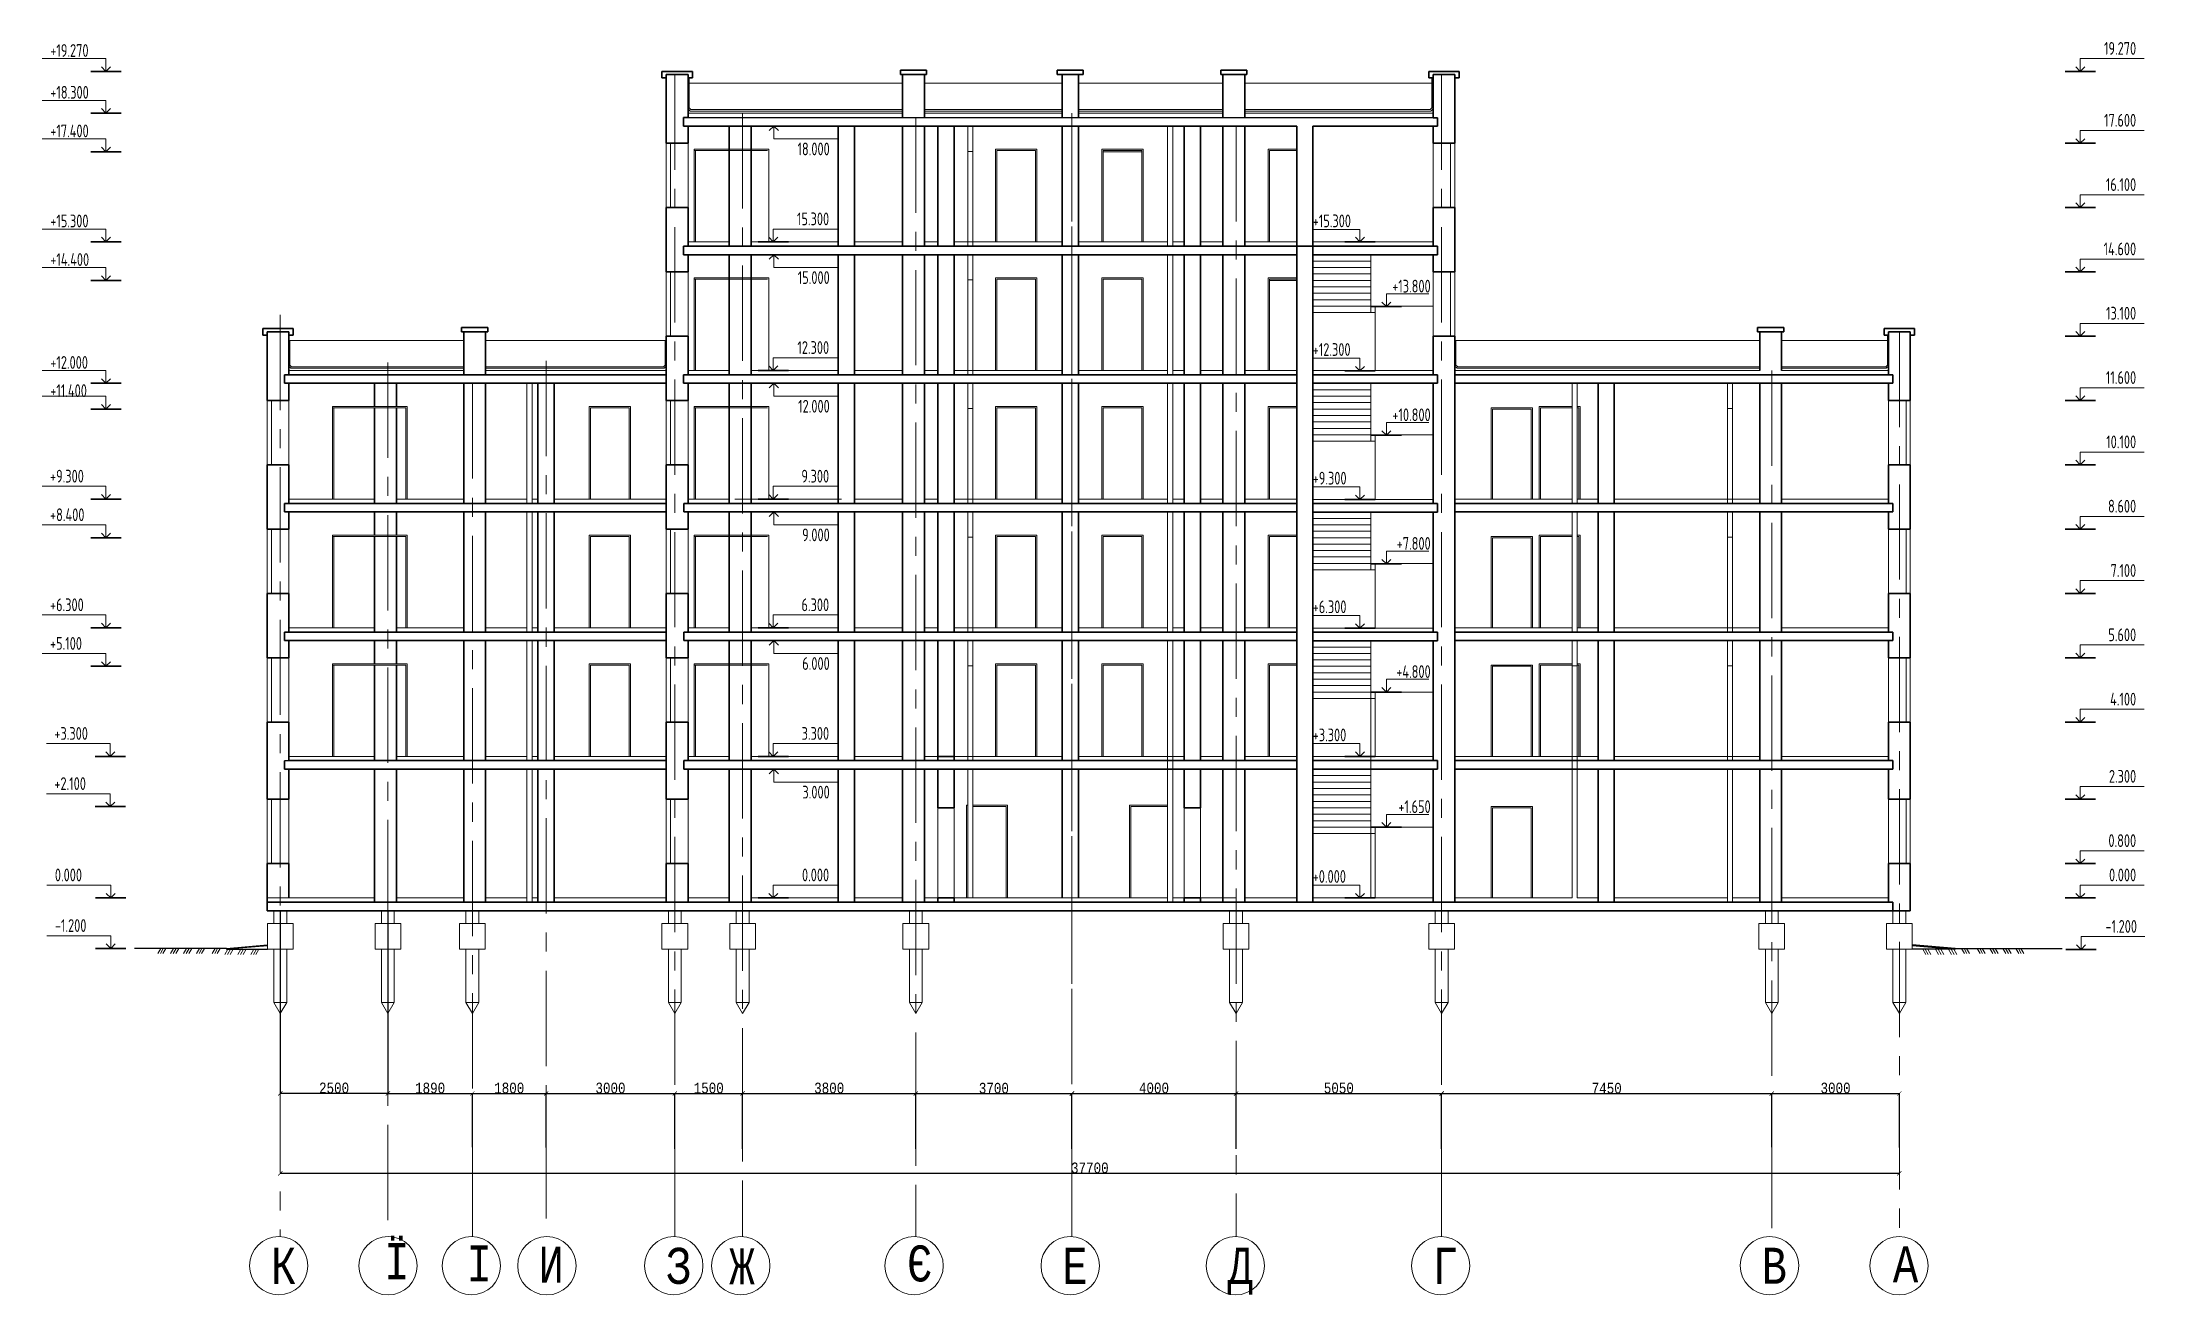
# Model space of a CAD drawing. Header units: millimetres. Extents: x -689206 to 4969298, y -1019800 to 703299.
# Drawn here: x -185088 to -136047, y -533390 to -504172 of the extents above; entities that cross this region are included whole.
import ezdxf

# ---------------------------------------------------------------- set-up
doc = ezdxf.new("R2010")
doc.units = ezdxf.units.MM
doc.linetypes.add('осеваяX2', pattern=[101.6, 63.5, -12.7, 12.7, -12.7])
doc.layers.add('РАЗМЕРЫ', color=7, linetype='Continuous', lineweight=9)
for name, color, linetype in [('разрез1-1', 7, 'Continuous'), ('разрез2-2', 7, 'Continuous'), ('сетка', 104, 'Continuous')]:
    doc.layers.add(name, color=color, linetype=linetype)
doc.styles.add('Аннотативный', font='isocteur.ttf', dxfattribs={"width": 0.7, "height": 250})
doc.dimstyles.new('Аннотативный', dxfattribs={"dimscale": 0, "dimtxt": 250, "dimasz": 100, "dimexe": 1.25, "dimexo": 0.625, "dimtad": 1, "dimdec": 0, "dimtxsty": 'Аннотативный', "dimblk": 'ARCHTICK', "dimcen": 2.5, "dimadec": 0, "dimazin": 0, "dimtfac": 1, "dimtdec": 0, "dimtmove": 0, "dimatfit": 3, "dimfxl": 1, "dimarcsym": 0})

msp = doc.modelspace()

# ---------------------------------------------------------------- texts
at = {"layer": 'РАЗМЕРЫ', "lineweight": 5, "ltscale": 35, "char_height": 841.3, "width": 7009.377, "attachment_point": 1, "style": 'Аннотативный'}
for s, insert in [('Ї', (-177111, -532182.4)), ('К', (-179752.6, -532290.3)), ('І', (-175189.8, -532234.7)), ('И', (-173509.6, -532260.9)), ('З', (-170539.7, -532290.8)), ('Ж', (-169060.6, -532301.9)), ('Є', (-164916.2, -532234.7)), ('Е', (-161294.6, -532290)), ('Д', (-157442.6, -532291)), ('Г', (-152653.7, -532290.9)), ('В', (-144986.7, -532289.1)), ('А', (-141924.8, -532253.6))]:
    msp.add_mtext(s, dxfattribs=dict(at, insert=insert))
at = {"layer": 'разрез1-1', "lineweight": 30, "char_height": 297.819, "width": 1508.774, "style": 'Аннотативный'}
for s, insert, attachment_point in [('{\\fISOCPEUR|b0|i0|c204|p34;+19.270\\fISOCPEUR|b0|i0|c0|p34; }', (-184896.8, -504219.7), 1), ('{\\fISOCPEUR|b0|i0|c204|p34;19.270\\fISOCPEUR|b0|i0|c0|p34; }', (-136251.8, -504171.5), 3), ('{\\fISOCPEUR|b0|i0|c204|p34;+18.300\\fISOCPEUR|b0|i0|c0|p34; }', (-184896.8, -505194.7), 1), ('{\\fISOCPEUR|b0|i0|c204|p34;+17.400\\fISOCPEUR|b0|i0|c0|p34; }', (-184896.8, -506094.7), 1), ('{\\fISOCPEUR|b0|i0|c204|p34;17.600\\fISOCPEUR|b0|i0|c0|p34; }', (-136251.8, -505846.5), 3), ('{\\fISOCPEUR|b0|i0|c204|p34;18.000\\fISOCPEUR|b0|i0|c0|p34; }', (-166719.1, -506813.5), 9), ('{\\fISOCPEUR|b0|i0|c204|p34;16.100\\fISOCPEUR|b0|i0|c0|p34; }', (-136251.8, -507346.5), 3), ('{\\fISOCPEUR|b0|i0|c204|p34;+15.300\\fISOCPEUR|b0|i0|c0|p34; }', (-184896.8, -508194.7), 1), ('{\\fISOCPEUR|b0|i0|c204|p34;15.300\\fISOCPEUR|b0|i0|c0|p34; }', (-166733.1, -508146.5), 3), ('{\\fISOCPEUR|b0|i0|c204|p34;14.600\\fISOCPEUR|b0|i0|c0|p34; }', (-136251.8, -508846.5), 3), ('{\\fISOCPEUR|b0|i0|c204|p34;+14.400\\fISOCPEUR|b0|i0|c0|p34; }', (-184896.8, -509094.7), 1), ('{\\fISOCPEUR|b0|i0|c204|p34;15.000\\fISOCPEUR|b0|i0|c0|p34; }', (-166719.1, -509813.5), 9), ('{\\fISOCPEUR|b0|i0|c204|p34;13.100\\fISOCPEUR|b0|i0|c0|p34; }', (-136251.8, -510346.5), 3), ('{\\fISOCPEUR|b0|i0|c204|p34;+12.000\\fISOCPEUR|b0|i0|c0|p34; }', (-184896.8, -511494.7), 1), ('{\\fISOCPEUR|b0|i0|c204|p34;12.300\\fISOCPEUR|b0|i0|c0|p34; }', (-166733.1, -511146.5), 3), ('{\\fISOCPEUR|b0|i0|c204|p34;11.600\\fISOCPEUR|b0|i0|c0|p34; }', (-136251.8, -511846.5), 3), ('{\\fISOCPEUR|b0|i0|c204|p34;+11.400\\fISOCPEUR|b0|i0|c0|p34; }', (-184896.8, -512152.1), 1), ('{\\fISOCPEUR|b0|i0|c204|p34;12.000\\fISOCPEUR|b0|i0|c0|p34; }', (-166719.1, -512813.5), 9), ('{\\fISOCPEUR|b0|i0|c204|p34;10.100\\fISOCPEUR|b0|i0|c0|p34; }', (-136251.8, -513346.5), 3), ('{\\fISOCPEUR|b0|i0|c204|p34;+9.300\\fISOCPEUR|b0|i0|c0|p34; }', (-184902.9, -514146.5), 1), ('{\\fISOCPEUR|b0|i0|c204|p34;9.300\\fISOCPEUR|b0|i0|c0|p34; }', (-166733.1, -514146.5), 3), ('{\\fISOCPEUR|b0|i0|c204|p34;8.600\\fISOCPEUR|b0|i0|c0|p34; }', (-136251.8, -514846.5), 3), ('{\\fISOCPEUR|b0|i0|c204|p34;+8.400\\fISOCPEUR|b0|i0|c0|p34; }', (-184902.9, -515046.5), 1), ('{\\fISOCPEUR|b0|i0|c204|p34;9.000\\fISOCPEUR|b0|i0|c0|p34; }', (-166719.1, -515813.5), 9), ('{\\fISOCPEUR|b0|i0|c204|p34;7.100\\fISOCPEUR|b0|i0|c0|p34; }', (-136251.8, -516346.5), 3), ('{\\fISOCPEUR|b0|i0|c204|p34;+6.300\\fISOCPEUR|b0|i0|c0|p34; }', (-184902.9, -517146.5), 1), ('{\\fISOCPEUR|b0|i0|c204|p34;6.300\\fISOCPEUR|b0|i0|c0|p34; }', (-166733.1, -517146.5), 3), ('{\\fISOCPEUR|b0|i0|c204|p34;5.600\\fISOCPEUR|b0|i0|c0|p34; }', (-136251.8, -517846.5), 3), ('{\\fISOCPEUR|b0|i0|c204|p34;+5.100\\fISOCPEUR|b0|i0|c0|p34; }', (-184902.9, -518046.5), 1), ('{\\fISOCPEUR|b0|i0|c204|p34;6.000\\fISOCPEUR|b0|i0|c0|p34; }', (-166719.1, -518813.5), 9), ('{\\fISOCPEUR|b0|i0|c204|p34;4.100\\fISOCPEUR|b0|i0|c0|p34; }', (-136251.8, -519346.5), 3), ('{\\fISOCPEUR|b0|i0|c204|p34;4.100\\fISOCPEUR|b0|i0|c0|p34; }', (-136251.8, -519346.5), 3), ('{\\fISOCPEUR|b0|i0|c204|p34;+3.300\\fISOCPEUR|b0|i0|c0|p34; }', (-184801, -520146.5), 1), ('{\\fISOCPEUR|b0|i0|c204|p34;3.300\\fISOCPEUR|b0|i0|c0|p34; }', (-166733.1, -520146.5), 3), ('{\\fISOCPEUR|b0|i0|c204|p34;2.300\\fISOCPEUR|b0|i0|c0|p34; }', (-136251.8, -521146.5), 3), ('{\\fISOCPEUR|b0|i0|c204|p34;+2.100\\fISOCPEUR|b0|i0|c0|p34; }', (-184801, -521316.5), 1), ('{\\fISOCPEUR|b0|i0|c204|p34;3.000\\fISOCPEUR|b0|i0|c0|p34; }', (-166719.1, -521813.5), 9), ('{\\fISOCPEUR|b0|i0|c204|p34;0.800\\fISOCPEUR|b0|i0|c0|p34; }', (-136251.8, -522646.5), 3), ('{\\fISOCPEUR|b0|i0|c204|p34;0.000\\fISOCPEUR|b0|i0|c0|p34; }', (-184789.4, -523446.5), 1), ('{\\fISOCPEUR|b0|i0|c204|p34;0.000\\fISOCPEUR|b0|i0|c0|p34; }', (-166733.1, -523446.5), 3), ('{\\fISOCPEUR|b0|i0|c204|p34;0.000\\fISOCPEUR|b0|i0|c0|p34; }', (-136251.8, -523446.5), 3), ('{\\fISOCPEUR|b0|i0|c204|p34;-1.200\\fISOCPEUR|b0|i0|c0|p34; }', (-184789.4, -524626.5), 1), ('{\\fISOCPEUR|b0|i0|c204|p34;-1.200\\fISOCPEUR|b0|i0|c0|p34; }', (-136232.3, -524647.3), 3)]:
    msp.add_mtext(s, dxfattribs=dict(at, insert=insert, attachment_point=attachment_point))
at = {"layer": 'разрез2-2', "lineweight": 30, "char_height": 297.819, "width": 1508.774, "style": 'Аннотативный'}
for s, insert, attachment_point in [('{\\fISOCPEUR|b0|i0|c204|p34;+15.300\\fISOCPEUR|b0|i0|c0|p34; }', (-155455.2, -508193.2), 1), ('{\\fISOCPEUR|b0|i0|c204|p34;+13.800\\fISOCPEUR|b0|i0|c0|p34; }', (-152704.1, -509715.3), 3), ('{\\fISOCPEUR|b0|i0|c204|p34;+12.300\\fISOCPEUR|b0|i0|c0|p34; }', (-155455.2, -511193.2), 1), ('{\\fISOCPEUR|b0|i0|c204|p34;+10.800\\fISOCPEUR|b0|i0|c0|p34; }', (-152704.1, -512715.3), 3), ('{\\fISOCPEUR|b0|i0|c204|p34;+9.300\\fISOCPEUR|b0|i0|c0|p34; }', (-155455.2, -514193.2), 1), ('{\\fISOCPEUR|b0|i0|c204|p34;+7.800\\fISOCPEUR|b0|i0|c0|p34; }', (-152704.1, -515715.3), 3), ('{\\fISOCPEUR|b0|i0|c204|p34;+6.300\\fISOCPEUR|b0|i0|c0|p34; }', (-155455.2, -517193.2), 1), ('{\\fISOCPEUR|b0|i0|c204|p34;+4.800\\fISOCPEUR|b0|i0|c0|p34; }', (-152704.1, -518703.9), 3), ('{\\fISOCPEUR|b0|i0|c204|p34;+3.300\\fISOCPEUR|b0|i0|c0|p34; }', (-155455.2, -520181.8), 1), ('{\\fISOCPEUR|b0|i0|c204|p34;+1.650\\fISOCPEUR|b0|i0|c0|p34; }', (-152704.1, -521853.9), 3), ('{\\fISOCPEUR|b0|i0|c204|p34;+0.000\\fISOCPEUR|b0|i0|c0|p34; }', (-155455.2, -523481.8), 1)]:
    msp.add_mtext(s, dxfattribs=dict(at, insert=insert, attachment_point=attachment_point))

# ---------------------------------------------------------------- blocks, each defined once
blk = doc.blocks.new('_ArchTick')
at = {"color": 0, "linetype": 'ByBlock', "const_width": 0.15}
blk.add_lwpolyline([(-0.5, -0.5), (0.5, 0.5)], dxfattribs=at)
blk = doc.blocks.new('*D3246')
at = {"layer": 'Defpoints', "color": 0, "lineweight": 13, "ltscale": 35, "transparency": 16777216}
for p in [(-179533, -524430), (-177023, -524430), (-179533, -528690)]:
    blk.add_point(p, dxfattribs=at)
at = {"layer": 'РАЗМЕРЫ', "color": 0, "lineweight": -2, "ltscale": 35, "transparency": 16777216}
for p, q in [((-179533, -524431), (-179533, -528692)), ((-177023, -524431), (-177023, -528692)), ((-177023, -528690), (-179533, -528690))]:
    blk.add_line(p, q, dxfattribs=at)
at = {"layer": 'РАЗМЕРЫ', "color": 0, "lineweight": -2, "ltscale": 35, "transparency": 16777216, "xscale": 100, "yscale": 100, "zscale": 100, "rotation": 180}
blk.add_blockref('_ArchTick', (-179533, -528690), dxfattribs=at)
at = {"layer": 'РАЗМЕРЫ', "color": 0, "lineweight": -2, "ltscale": 35, "transparency": 16777216, "xscale": 100, "yscale": 100, "zscale": 100}
blk.add_blockref('_ArchTick', (-177023, -528690), dxfattribs=at)
at = {"layer": 'РАЗМЕРЫ', "color": 0, "lineweight": 5, "ltscale": 35, "transparency": 16777216, "insert": (-178278, -528565), "char_height": 250, "width": 665, "attachment_point": 5, "style": 'Аннотативный'}
blk.add_mtext('2500', dxfattribs=at)
blk = doc.blocks.new('*D3247')
at = {"layer": 'Defpoints', "color": 0, "lineweight": 13, "ltscale": 35, "transparency": 16777216}
for p in [(-177023, -528692), (-175053, -528692), (-175053, -529946)]:
    blk.add_point(p, dxfattribs=at)
at = {"layer": 'РАЗМЕРЫ', "color": 0, "lineweight": -2, "ltscale": 35, "transparency": 16777216}
for p, q in [((-177023, -528691), (-177023, -528690)), ((-177023, -528692), (-175053, -528692)), ((-175053, -529945), (-175053, -528690))]:
    blk.add_line(p, q, dxfattribs=at)
at = {"layer": 'РАЗМЕРЫ', "color": 0, "lineweight": -2, "ltscale": 35, "transparency": 16777216, "xscale": 100, "yscale": 100, "zscale": 100, "rotation": 180}
blk.add_blockref('_ArchTick', (-177023, -528692), dxfattribs=at)
at = {"layer": 'РАЗМЕРЫ', "color": 0, "lineweight": -2, "ltscale": 35, "transparency": 16777216, "xscale": 100, "yscale": 100, "zscale": 100}
blk.add_blockref('_ArchTick', (-175053, -528692), dxfattribs=at)
at = {"layer": 'РАЗМЕРЫ', "color": 0, "lineweight": 5, "ltscale": 35, "transparency": 16777216, "insert": (-176038, -528566), "char_height": 250, "attachment_point": 5, "style": 'Аннотативный'}
blk.add_mtext('1890', dxfattribs=at)
blk = doc.blocks.new('*D3248')
at = {"layer": 'Defpoints', "color": 0, "lineweight": 13, "ltscale": 35, "transparency": 16777216}
for p in [(-175053, -528692), (-173333, -528692), (-173333, -529950)]:
    blk.add_point(p, dxfattribs=at)
at = {"layer": 'РАЗМЕРЫ', "color": 0, "lineweight": -2, "ltscale": 35, "transparency": 16777216}
for p, q in [((-175053, -528691), (-175053, -528690)), ((-175053, -528692), (-173333, -528692)), ((-173333, -529949), (-173333, -528690))]:
    blk.add_line(p, q, dxfattribs=at)
at = {"layer": 'РАЗМЕРЫ', "color": 0, "lineweight": -2, "ltscale": 35, "transparency": 16777216, "xscale": 100, "yscale": 100, "zscale": 100, "rotation": 180}
blk.add_blockref('_ArchTick', (-175053, -528692), dxfattribs=at)
at = {"layer": 'РАЗМЕРЫ', "color": 0, "lineweight": -2, "ltscale": 35, "transparency": 16777216, "xscale": 100, "yscale": 100, "zscale": 100}
blk.add_blockref('_ArchTick', (-173333, -528692), dxfattribs=at)
at = {"layer": 'РАЗМЕРЫ', "color": 0, "lineweight": 5, "ltscale": 35, "transparency": 16777216, "insert": (-174193, -528566), "char_height": 250, "attachment_point": 5, "style": 'Аннотативный'}
blk.add_mtext('1800', dxfattribs=at)
blk = doc.blocks.new('*D3249')
at = {"layer": 'Defpoints', "color": 0, "lineweight": 13, "ltscale": 35, "transparency": 16777216}
for p in [(-173333, -528692), (-170331, -528692), (-170331, -529987)]:
    blk.add_point(p, dxfattribs=at)
at = {"layer": 'РАЗМЕРЫ', "color": 0, "lineweight": -2, "ltscale": 35, "transparency": 16777216}
for p, q in [((-173333, -528691), (-173333, -528690)), ((-173333, -528692), (-170331, -528692)), ((-170331, -529986), (-170331, -528690))]:
    blk.add_line(p, q, dxfattribs=at)
at = {"layer": 'РАЗМЕРЫ', "color": 0, "lineweight": -2, "ltscale": 35, "transparency": 16777216, "xscale": 100, "yscale": 100, "zscale": 100, "rotation": 180}
blk.add_blockref('_ArchTick', (-173333, -528692), dxfattribs=at)
at = {"layer": 'РАЗМЕРЫ', "color": 0, "lineweight": -2, "ltscale": 35, "transparency": 16777216, "xscale": 100, "yscale": 100, "zscale": 100}
blk.add_blockref('_ArchTick', (-170331, -528692), dxfattribs=at)
at = {"layer": 'РАЗМЕРЫ', "color": 0, "lineweight": 5, "ltscale": 35, "transparency": 16777216, "insert": (-171832, -528566), "char_height": 250, "attachment_point": 5, "style": 'Аннотативный'}
blk.add_mtext('3000', dxfattribs=at)
blk = doc.blocks.new('*D3250')
at = {"layer": 'Defpoints', "color": 0, "lineweight": 13, "ltscale": 35, "transparency": 16777216}
for p in [(-170331, -528692), (-168751, -528692), (-168751, -529983)]:
    blk.add_point(p, dxfattribs=at)
at = {"layer": 'РАЗМЕРЫ', "color": 0, "lineweight": -2, "ltscale": 35, "transparency": 16777216}
for p, q in [((-170331, -528691), (-170331, -528690)), ((-170331, -528692), (-168751, -528692)), ((-168751, -529982), (-168751, -528690))]:
    blk.add_line(p, q, dxfattribs=at)
at = {"layer": 'РАЗМЕРЫ', "color": 0, "lineweight": -2, "ltscale": 35, "transparency": 16777216, "xscale": 100, "yscale": 100, "zscale": 100, "rotation": 180}
blk.add_blockref('_ArchTick', (-170331, -528692), dxfattribs=at)
at = {"layer": 'РАЗМЕРЫ', "color": 0, "lineweight": -2, "ltscale": 35, "transparency": 16777216, "xscale": 100, "yscale": 100, "zscale": 100}
blk.add_blockref('_ArchTick', (-168751, -528692), dxfattribs=at)
at = {"layer": 'РАЗМЕРЫ', "color": 0, "lineweight": 5, "ltscale": 35, "transparency": 16777216, "insert": (-169541, -528566), "char_height": 250, "attachment_point": 5, "style": 'Аннотативный'}
blk.add_mtext('1500', dxfattribs=at)
blk = doc.blocks.new('*D3251')
at = {"layer": 'Defpoints', "color": 0, "lineweight": 13, "ltscale": 35, "transparency": 16777216}
for p in [(-168751, -528692), (-164711, -528692), (-164711, -529983)]:
    blk.add_point(p, dxfattribs=at)
at = {"layer": 'РАЗМЕРЫ', "color": 0, "lineweight": -2, "ltscale": 35, "transparency": 16777216}
for p, q in [((-168751, -528691), (-168751, -528690)), ((-168751, -528692), (-164711, -528692)), ((-164711, -529982), (-164711, -528690))]:
    blk.add_line(p, q, dxfattribs=at)
at = {"layer": 'РАЗМЕРЫ', "color": 0, "lineweight": -2, "ltscale": 35, "transparency": 16777216, "xscale": 100, "yscale": 100, "zscale": 100, "rotation": 180}
blk.add_blockref('_ArchTick', (-168751, -528692), dxfattribs=at)
at = {"layer": 'РАЗМЕРЫ', "color": 0, "lineweight": -2, "ltscale": 35, "transparency": 16777216, "xscale": 100, "yscale": 100, "zscale": 100}
blk.add_blockref('_ArchTick', (-164711, -528692), dxfattribs=at)
at = {"layer": 'РАЗМЕРЫ', "color": 0, "lineweight": 5, "ltscale": 35, "transparency": 16777216, "insert": (-166731, -528566), "char_height": 250, "attachment_point": 5, "style": 'Аннотативный'}
blk.add_mtext('3800', dxfattribs=at)
blk = doc.blocks.new('*D3252')
at = {"layer": 'Defpoints', "color": 0, "lineweight": 13, "ltscale": 35, "transparency": 16777216}
for p in [(-164711, -528692), (-161071, -528696), (-161071, -529983)]:
    blk.add_point(p, dxfattribs=at)
at = {"layer": 'РАЗМЕРЫ', "color": 0, "lineweight": -2, "ltscale": 35, "transparency": 16777216}
for p, q in [((-164711, -528692), (-164711, -528697)), ((-164711, -528696), (-161071, -528696)), ((-161071, -529982), (-161071, -528694))]:
    blk.add_line(p, q, dxfattribs=at)
at = {"layer": 'РАЗМЕРЫ', "color": 0, "lineweight": -2, "ltscale": 35, "transparency": 16777216, "xscale": 100, "yscale": 100, "zscale": 100, "rotation": 180}
blk.add_blockref('_ArchTick', (-164711, -528696), dxfattribs=at)
at = {"layer": 'РАЗМЕРЫ', "color": 0, "lineweight": -2, "ltscale": 35, "transparency": 16777216, "xscale": 100, "yscale": 100, "zscale": 100}
blk.add_blockref('_ArchTick', (-161071, -528696), dxfattribs=at)
at = {"layer": 'РАЗМЕРЫ', "color": 0, "lineweight": 5, "ltscale": 35, "transparency": 16777216, "insert": (-162891, -528570), "char_height": 250, "attachment_point": 5, "style": 'Аннотативный'}
blk.add_mtext('3700', dxfattribs=at)
blk = doc.blocks.new('*D3253')
at = {"layer": 'Defpoints', "color": 0, "lineweight": 13, "ltscale": 35, "transparency": 16777216}
for p in [(-161071, -528692), (-157243, -528692), (-157243, -529982)]:
    blk.add_point(p, dxfattribs=at)
at = {"layer": 'РАЗМЕРЫ', "color": 0, "lineweight": -2, "ltscale": 35, "transparency": 16777216}
for p, q in [((-161071, -528691), (-161071, -528690)), ((-161071, -528692), (-157243, -528692)), ((-157243, -529981), (-157243, -528690))]:
    blk.add_line(p, q, dxfattribs=at)
at = {"layer": 'РАЗМЕРЫ', "color": 0, "lineweight": -2, "ltscale": 35, "transparency": 16777216, "xscale": 100, "yscale": 100, "zscale": 100, "rotation": 180}
blk.add_blockref('_ArchTick', (-161071, -528692), dxfattribs=at)
at = {"layer": 'РАЗМЕРЫ', "color": 0, "lineweight": -2, "ltscale": 35, "transparency": 16777216, "xscale": 100, "yscale": 100, "zscale": 100}
blk.add_blockref('_ArchTick', (-157243, -528692), dxfattribs=at)
at = {"layer": 'РАЗМЕРЫ', "color": 0, "lineweight": 5, "ltscale": 35, "transparency": 16777216, "insert": (-159157, -528566), "char_height": 250, "attachment_point": 5, "style": 'Аннотативный'}
blk.add_mtext('4000', dxfattribs=at)
blk = doc.blocks.new('*D3254')
at = {"layer": 'Defpoints', "color": 0, "lineweight": 13, "ltscale": 35, "transparency": 16777216}
for p in [(-157243, -528692), (-152449, -528692), (-152449, -529987)]:
    blk.add_point(p, dxfattribs=at)
at = {"layer": 'РАЗМЕРЫ', "color": 0, "lineweight": -2, "ltscale": 35, "transparency": 16777216}
for p, q in [((-157243, -528691), (-157243, -528690)), ((-157243, -528692), (-152449, -528692)), ((-152449, -529986), (-152449, -528690))]:
    blk.add_line(p, q, dxfattribs=at)
at = {"layer": 'РАЗМЕРЫ', "color": 0, "lineweight": -2, "ltscale": 35, "transparency": 16777216, "xscale": 100, "yscale": 100, "zscale": 100, "rotation": 180}
blk.add_blockref('_ArchTick', (-157243, -528692), dxfattribs=at)
at = {"layer": 'РАЗМЕРЫ', "color": 0, "lineweight": -2, "ltscale": 35, "transparency": 16777216, "xscale": 100, "yscale": 100, "zscale": 100}
blk.add_blockref('_ArchTick', (-152449, -528692), dxfattribs=at)
at = {"layer": 'РАЗМЕРЫ', "color": 0, "lineweight": 5, "ltscale": 35, "transparency": 16777216, "insert": (-154846, -528566), "char_height": 250, "attachment_point": 5, "style": 'Аннотативный'}
blk.add_mtext('5050', dxfattribs=at)
blk = doc.blocks.new('*D3255')
at = {"layer": 'Defpoints', "color": 0, "lineweight": 13, "ltscale": 35, "transparency": 16777216}
for p in [(-152449, -528692), (-144749, -528695), (-144749, -529948)]:
    blk.add_point(p, dxfattribs=at)
at = {"layer": 'РАЗМЕРЫ', "color": 0, "lineweight": -2, "ltscale": 35, "transparency": 16777216}
for p, q in [((-152449, -528692), (-152449, -528696)), ((-152449, -528695), (-144749, -528695)), ((-144749, -529947), (-144749, -528694))]:
    blk.add_line(p, q, dxfattribs=at)
at = {"layer": 'РАЗМЕРЫ', "color": 0, "lineweight": -2, "ltscale": 35, "transparency": 16777216, "xscale": 100, "yscale": 100, "zscale": 100, "rotation": 180}
blk.add_blockref('_ArchTick', (-152449, -528695), dxfattribs=at)
at = {"layer": 'РАЗМЕРЫ', "color": 0, "lineweight": -2, "ltscale": 35, "transparency": 16777216, "xscale": 100, "yscale": 100, "zscale": 100}
blk.add_blockref('_ArchTick', (-144749, -528695), dxfattribs=at)
at = {"layer": 'РАЗМЕРЫ', "color": 0, "lineweight": 5, "ltscale": 35, "transparency": 16777216, "insert": (-148599, -528570), "char_height": 250, "attachment_point": 5, "style": 'Аннотативный'}
blk.add_mtext('7450', dxfattribs=at)
blk = doc.blocks.new('*D3256')
at = {"layer": 'Defpoints', "color": 0, "lineweight": 13, "ltscale": 35, "transparency": 16777216}
for p in [(-144749, -528692), (-141774, -528692), (-141774, -529955)]:
    blk.add_point(p, dxfattribs=at)
at = {"layer": 'РАЗМЕРЫ', "color": 0, "lineweight": -2, "ltscale": 35, "transparency": 16777216}
for p, q in [((-144749, -528691), (-144749, -528690)), ((-144749, -528692), (-141774, -528692)), ((-141774, -529954), (-141774, -528690))]:
    blk.add_line(p, q, dxfattribs=at)
at = {"layer": 'РАЗМЕРЫ', "color": 0, "lineweight": -2, "ltscale": 35, "transparency": 16777216, "xscale": 100, "yscale": 100, "zscale": 100, "rotation": 180}
blk.add_blockref('_ArchTick', (-144749, -528692), dxfattribs=at)
at = {"layer": 'РАЗМЕРЫ', "color": 0, "lineweight": -2, "ltscale": 35, "transparency": 16777216, "xscale": 100, "yscale": 100, "zscale": 100}
blk.add_blockref('_ArchTick', (-141774, -528692), dxfattribs=at)
at = {"layer": 'РАЗМЕРЫ', "color": 0, "lineweight": 5, "ltscale": 35, "transparency": 16777216, "insert": (-143262, -528566), "char_height": 250, "attachment_point": 5, "style": 'Аннотативный'}
blk.add_mtext('3000', dxfattribs=at)
blk = doc.blocks.new('*D3257')
at = {"layer": 'Defpoints', "color": 0, "lineweight": 13, "ltscale": 35, "transparency": 16777216}
for p in [(-179533, -530555), (-179533, -530555), (-141774, -530555)]:
    blk.add_point(p, dxfattribs=at)
at = {"layer": 'РАЗМЕРЫ', "color": 0, "lineweight": -2, "ltscale": 35, "transparency": 16777216}
for p, q in [((-179533, -530554), (-179533, -530554)), ((-141774, -530555), (-179533, -530555)), ((-141774, -530554), (-141774, -530554))]:
    blk.add_line(p, q, dxfattribs=at)
at = {"layer": 'РАЗМЕРЫ', "color": 0, "lineweight": -2, "ltscale": 35, "transparency": 16777216, "xscale": 100, "yscale": 100, "zscale": 100, "rotation": 180}
blk.add_blockref('_ArchTick', (-179533, -530555), dxfattribs=at)
at = {"layer": 'РАЗМЕРЫ', "color": 0, "lineweight": -2, "ltscale": 35, "transparency": 16777216, "xscale": 100, "yscale": 100, "zscale": 100}
blk.add_blockref('_ArchTick', (-141774, -530555), dxfattribs=at)
at = {"layer": 'РАЗМЕРЫ', "color": 0, "lineweight": 5, "ltscale": 35, "transparency": 16777216, "insert": (-160653, -530429), "char_height": 250, "attachment_point": 5, "style": 'Аннотативный'}
blk.add_mtext('37700', dxfattribs=at)

# ---------------------------------------------------------------- dimensions: what is measured, and where the dimension line sits
at = {"layer": 'РАЗМЕРЫ', "lineweight": 5, "ltscale": 35}
for base, p1, p2, text, picture, middle in [((-179533, -528690.5), (-177023, -524430), (-179533, -524430), '2500', '*D3246', (-178278, -528690.5)), ((-161071, -528695.5), (-164711.4, -528691.7), (-161071, -529983), '3700', '*D3252', (-162891.2, -528695.5)), ((-144749.4, -528695.2), (-152449, -528691.7), (-144749.4, -529948.1), '7450', '*D3255', (-148599.2, -528695.2))]:
    dim = msp.add_linear_dim(base=base, p1=p1, p2=p2, text=text, dimstyle='Аннотативный', dxfattribs=at)
    dim.commit()
    dim.dimension.update_dxf_attribs({"geometry": picture, "text_midpoint": middle, "dimtype": 160})
for base, p1, p2, text, picture, middle in [((-175053.4, -528691.7), (-177023, -528691.7), (-175053.4, -529945.7), '1890', '*D3247', (-176038.2, -528566.1)), ((-173333, -528691.7), (-175053.4, -528691.7), (-173333, -529949.8), '1800', '*D3248', (-174193.2, -528566.1)), ((-170331.4, -528691.7), (-173333, -528691.7), (-170331.4, -529986.8), '3000', '*D3249', (-171832.2, -528566.1)), ((-168751.4, -528691.7), (-170331.4, -528691.7), (-168751.4, -529983), '1500', '*D3250', (-169541.4, -528566.1)), ((-164711.4, -528691.7), (-168751.4, -528691.7), (-164711.4, -529982.5), '3800', '*D3251', (-166731.4, -528566.1)), ((-157243.4, -528691.7), (-161071, -528691.7), (-157243.4, -529981.6), '4000', '*D3253', (-159157.2, -528566.1)), ((-152449, -528691.7), (-157243.4, -528691.7), (-152449, -529986.8), '5050', '*D3254', (-154846.2, -528566.1)), ((-141773.9, -528691.7), (-144749.4, -528691.7), (-141773.9, -529954.6), '3000', '*D3256', (-143261.7, -528566.1)), ((-179533, -530554.9), (-141773.9, -530554.9), (-179533, -530554.9), '37700', '*D3257', (-160653.5, -530429.3))]:
    dim = msp.add_linear_dim(base=base, p1=p1, p2=p2, text=text, dimstyle='Аннотативный', dxfattribs=at)
    dim.commit()
    dim.dimension.update_dxf_attribs({"geometry": picture, "text_midpoint": middle})

# ---------------------------------------------------------------- linework, layer by layer
at = {"layer": 'РАЗМЕРЫ', "linetype": 'ByBlock', "lineweight": 30, "ltscale": 35}
for p, q in [((-170631.4, -504930), (-170631.4, -504855)), ((-170631.4, -504855), (-170021.4, -504855)), ((-170631.4, -505005), (-170631.4, -504930)), ((-170531.4, -505005), (-170631.4, -505005)), ((-170021.4, -504855), (-169921.4, -504855)), ((-169921.4, -505005), (-170021.4, -505005)), ((-169921.4, -504855), (-169921.4, -505005)), ((-152749, -504930), (-152749, -504855)), ((-152749, -504855), (-152139, -504855)), ((-152749, -505005), (-152749, -504930)), ((-152649, -505005), (-152749, -505005)), ((-152139, -504855), (-152039, -504855)), ((-152039, -505005), (-152139, -505005)), ((-152039, -504855), (-152039, -505005)), ((-179943, -510930), (-179943, -510855)), ((-179943, -510855), (-179333, -510855)), ((-179943, -511005), (-179943, -510930)), ((-179843, -511005), (-179943, -511005)), ((-179333, -510855), (-179233, -510855)), ((-179233, -511005), (-179333, -511005)), ((-179233, -510855), (-179233, -511005)), ((-142128.9, -510930), (-142128.9, -510855)), ((-142128.9, -510855), (-141518.9, -510855)), ((-142128.9, -511005), (-142128.9, -510930)), ((-142028.9, -511005), (-142128.9, -511005)), ((-141518.9, -510855), (-141418.9, -510855)), ((-141418.9, -511005), (-141518.9, -511005)), ((-141418.9, -510855), (-141418.9, -511005))]:
    msp.add_line(p, q, dxfattribs=at)
at = {"layer": 'РАЗМЕРЫ', "lineweight": 30, "ltscale": 35}
for p, q in [((-170021.4, -504930), (-170531.4, -504930)), ((-170531.4, -504930), (-170531.4, -505130)), ((-170021.4, -505830), (-170021.4, -504930)), ((-165021.4, -505931.8), (-165021.4, -504930)), ((-165021.4, -504930), (-164511.4, -504930)), ((-164511.4, -504930), (-164511.4, -505932)), ((-157551.4, -505934.6), (-157551.4, -504930)), ((-157551.4, -504930), (-157041.4, -504930)), ((-157041.4, -504930), (-157041.4, -505934.8)), ((-152649, -505830), (-152649, -504930)), ((-152649, -504930), (-152139, -504930)), ((-152139, -504930), (-152139, -505830)), ((-170531.4, -505130), (-170531.4, -506530)), ((-170021.4, -505130), (-170021.4, -505930)), ((-170021.4, -505930), (-170021.4, -505130)), ((-170021.4, -505930), (-170131.4, -505930)), ((-170131.4, -505930), (-170131.4, -506130)), ((-170021.4, -505930), (-152649, -505936.4)), ((-152649, -505830), (-152649, -505936.4)), ((-152649, -505936.4), (-152549, -505936.4)), ((-152549, -505936.4), (-152549, -506136.4)), ((-152139, -505830), (-152139, -506030)), ((-152139, -506030), (-152139, -506530)), ((-170531.4, -506530), (-170021.4, -506530)), ((-170131.4, -506130), (-170021.4, -506130)), ((-170021.4, -506130), (-155829, -506130)), ((-170021.4, -506530), (-170021.4, -506130)), ((-170021.4, -506530), (-170021.4, -506130)), ((-170021.4, -506130), (-170021.4, -506530)), ((-170021.4, -506530), (-170021.4, -506330)), ((-169061.4, -506130), (-169061.4, -508930)), ((-168551.4, -506130), (-168551.4, -508930)), ((-166521.4, -506130), (-166521.4, -508930)), ((-166141.4, -506130), (-166141.4, -508930)), ((-165021.4, -506130), (-165021.4, -508930)), ((-164511.4, -506130), (-164511.4, -508930)), ((-164200.5, -506130), (-164200.5, -508930)), ((-163820.5, -506130), (-163820.5, -508930)), ((-161301, -506130), (-161301, -508930)), ((-160921, -506130), (-160921, -508930)), ((-158451, -506130), (-158451, -508930)), ((-158071, -506130), (-158071, -508930)), ((-157551.4, -506130), (-157551.4, -508930)), ((-157041.4, -506130), (-157041.4, -508930)), ((-155829, -506130), (-155829, -506330)), ((-155829, -506330), (-155829, -506130)), ((-155829, -524230), (-155829, -506330)), ((-155449, -524230), (-155449, -506136.4)), ((-152549, -506136.4), (-152649, -506136.4)), ((-152649, -506136.4), (-152649, -506530)), ((-152139, -506530), (-152649, -506530)), ((-170021.4, -508030), (-170531.4, -508030)), ((-170531.4, -508030), (-170531.4, -509530)), ((-170021.4, -508930), (-170021.4, -508030)), ((-170021.4, -508830), (-170021.4, -508030)), ((-170021.4, -508830), (-170021.4, -508030)), ((-170021.4, -508030), (-170021.4, -508930)), ((-152649, -508030), (-152139, -508030)), ((-152649, -508030), (-152649, -508930)), ((-152139, -508030), (-152139, -509530)), ((-170021.4, -508930), (-170131.4, -508930)), ((-170131.4, -508930), (-170131.4, -509130)), ((-170021.4, -508930), (-152649, -508930)), ((-155829, -509130), (-155829, -508830)), ((-152649, -508930), (-152549, -508930)), ((-152549, -508930), (-152549, -509130)), ((-170531.4, -509530), (-170021.4, -509530)), ((-170131.4, -509130), (-170021.4, -509130)), ((-170021.4, -509330), (-170021.4, -509130)), ((-170021.4, -509130), (-155829, -509130)), ((-170021.4, -509530), (-170021.4, -509130)), ((-170021.4, -509130), (-170021.4, -509530)), ((-169061.4, -509130), (-169061.4, -511930)), ((-168551.4, -509130), (-168551.4, -511930)), ((-166521.4, -509130), (-166521.4, -511930)), ((-166141.4, -509130), (-166141.4, -511930)), ((-165021.4, -509130), (-165021.4, -511930)), ((-164511.4, -509130), (-164511.4, -511930)), ((-164200.5, -509130), (-164200.5, -511930)), ((-163820.5, -509130), (-163820.5, -511930)), ((-161301, -509130), (-161301, -511930)), ((-160921, -509130), (-160921, -511930)), ((-158451, -509130), (-158451, -511930)), ((-158071, -509130), (-158071, -511930)), ((-157551.4, -509130), (-157551.4, -511930)), ((-157041.4, -509130), (-157041.4, -511930)), ((-152549, -509130), (-152649, -509130)), ((-152649, -509130), (-152649, -509530)), ((-152139, -509530), (-152649, -509530)), ((-179841, -510930), (-179841, -512530)), ((-179333, -510930), (-179841, -510930)), ((-179333, -511930), (-179333, -510930)), ((-175253.4, -511930), (-175253.4, -510930)), ((-174743.4, -510930), (-175253.4, -510930)), ((-174743.4, -511930), (-174743.4, -510930)), ((-179333, -511130), (-179333, -511930)), ((-170021.4, -511030), (-170531.4, -511030)), ((-170531.4, -511030), (-170531.4, -512530)), ((-170021.4, -511830), (-170021.4, -511030)), ((-170021.4, -511030), (-170021.4, -511930)), ((-152649, -511030), (-152139, -511030)), ((-152649, -511030), (-152649, -511930)), ((-152139, -511030), (-152139, -524230)), ((-145028.9, -511130), (-145028.9, -511830)), ((-144518.9, -511130), (-144518.9, -511830)), ((-142028.9, -511830), (-142028.9, -511130)), ((-141518.9, -511130), (-141518.9, -512530)), ((-179333, -511930), (-179433, -511931.4)), ((-179433, -512130), (-179433, -511931.4)), ((-179333, -511830), (-179333, -511930)), ((-179333, -511930), (-170531.4, -511930)), ((-170021.4, -511930), (-170131.4, -511930)), ((-170131.4, -511930), (-170131.4, -512130)), ((-155829, -511930), (-170021.4, -511930)), ((-155829, -512130), (-155829, -511830)), ((-152649, -511930), (-152549, -511930)), ((-152549, -511930), (-152549, -512130)), ((-152139, -512130), (-152139, -511830)), ((-142028.9, -511930), (-152139, -511930)), ((-142028.9, -511830), (-142028.9, -511930)), ((-142028.9, -511830), (-142028.9, -511930)), ((-141928.9, -511930), (-142028.9, -511930)), ((-141928.9, -512130), (-141928.9, -511930)), ((-179333, -512130), (-179433, -512130)), ((-179333, -512130), (-170531.4, -512130)), ((-179333, -512130), (-179333, -512530)), ((-177333, -512130), (-177333, -512670)), ((-176823, -512130), (-176823, -512670)), ((-175253.4, -512130), (-175253.4, -514930)), ((-174743.5, -512130), (-174743.6, -514930)), ((-173523, -512130), (-173523, -514930)), ((-173143, -512130), (-173143, -514930)), ((-170131.4, -512130), (-170021.4, -512130)), ((-170021.4, -512130), (-155829, -512130)), ((-170021.4, -512130), (-170021.4, -512530)), ((-169061.4, -512130), (-169061.4, -514930)), ((-168551.4, -512130), (-168551.4, -514930)), ((-166521.4, -512130), (-166521.4, -514930)), ((-166141.4, -512130), (-166141.4, -514930)), ((-165021.4, -512130), (-165021.4, -514930)), ((-164511.4, -512130), (-164511.4, -514930)), ((-164200.5, -512130), (-164200.5, -514930)), ((-163820.5, -512130), (-163820.5, -514930)), ((-161301, -512130), (-161301, -514930)), ((-160921, -512130), (-160921, -514930)), ((-158451, -512130), (-158451, -514930)), ((-158071, -512130), (-158071, -514930)), ((-157551.4, -512130), (-157551.4, -514930)), ((-157041.4, -512130), (-157041.4, -514930)), ((-152549, -512130), (-152649, -512130)), ((-152649, -512130), (-152649, -514936.4)), ((-142028.9, -512130), (-152139, -512130)), ((-148801.2, -512130), (-148801.2, -514930)), ((-148427.5, -512130), (-148427.5, -514930)), ((-145028.9, -512130), (-145028.9, -514930)), ((-144518.9, -512130), (-144518.9, -514930)), ((-142028.9, -512130), (-141928.9, -512130)), ((-142028.9, -512130), (-142028.9, -512530)), ((-179841, -512530), (-179333, -512530)), ((-177333, -512700), (-177333, -514930)), ((-176823, -512700), (-176823, -514930)), ((-170021.4, -512530), (-170531.4, -512530)), ((-141518.9, -512530), (-142028.9, -512530)), ((-179333, -514030), (-179841, -514030)), ((-179841, -514030), (-179841, -515530)), ((-179333, -514030), (-179333, -514930)), ((-170531.4, -514030), (-170021.4, -514030)), ((-170531.4, -514030), (-170531.4, -515530)), ((-170021.4, -514030), (-170021.4, -514930)), ((-142028.9, -514030), (-141518.9, -514030)), ((-142028.9, -514030), (-142028.9, -514930)), ((-141518.9, -514030), (-141518.9, -515530)), ((-179333, -514930), (-179433, -514931.4)), ((-179433, -515130), (-179433, -514931.4)), ((-170531.4, -514930), (-179333, -514930)), ((-170021.4, -514930), (-170121.4, -514930)), ((-170121.4, -514930), (-170121.4, -515130)), ((-155829, -514930), (-170021.4, -514930)), ((-155829, -515130), (-155829, -514830)), ((-152649, -514932.7), (-152549, -514932.7)), ((-152549, -514932.7), (-152549, -515132.7)), ((-152139, -515130), (-152139, -514830)), ((-152139, -514930), (-142028.9, -514930)), ((-141928.9, -514930), (-142028.9, -514930)), ((-141928.9, -515130), (-141928.9, -514930)), ((-179333, -515130), (-179433, -515130)), ((-179333, -515130), (-170531.4, -515130)), ((-179333, -515130), (-179333, -515530)), ((-177333, -515130), (-177333, -515670)), ((-176823, -515130), (-176823, -515670)), ((-175253.4, -515130), (-175253.4, -517930)), ((-174743.6, -515130), (-174743.7, -517930)), ((-173523, -515130), (-173523, -517930)), ((-173143, -515130), (-173143, -517930)), ((-170121.4, -515130), (-170021.4, -515130)), ((-170021.4, -515130), (-155829, -515130)), ((-170021.4, -515130), (-170021.4, -515530)), ((-169061.4, -515130), (-169061.4, -517930)), ((-168551.4, -515130), (-168551.4, -517930)), ((-166521.4, -515130), (-166521.4, -517930)), ((-166141.4, -515130), (-166141.4, -517930)), ((-165021.4, -515130), (-165021.4, -517930)), ((-164511.4, -515130), (-164511.4, -517930)), ((-164200.5, -515130), (-164200.5, -517930)), ((-163820.5, -515130), (-163820.5, -517930)), ((-161301, -515130), (-161301, -517930)), ((-160921, -515130), (-160921, -517930)), ((-158451, -515130), (-158451, -517930)), ((-158071, -515130), (-158071, -517930)), ((-157551.4, -515130), (-157551.4, -517930)), ((-157041.4, -515130), (-157041.4, -517930)), ((-152549, -515132.7), (-152649, -515132.7)), ((-152649, -515132.7), (-152649, -517936.4)), ((-142028.9, -515130), (-152139, -515130)), ((-148801.2, -515130), (-148801.2, -517930)), ((-148427.5, -515130), (-148427.5, -517930)), ((-145028.9, -515130), (-145028.9, -517930)), ((-144518.9, -515130), (-144518.9, -517930)), ((-142028.9, -515130), (-141928.9, -515130)), ((-142028.9, -515130), (-142028.9, -515530)), ((-179841, -515530), (-179333, -515530)), ((-177333, -515700), (-177333, -517930)), ((-176823, -515700), (-176823, -517930)), ((-170021.4, -515530), (-170531.4, -515530)), ((-141518.9, -515530), (-142028.9, -515530)), ((-179333, -517030), (-179841, -517030)), ((-179841, -517030), (-179841, -518530)), ((-179333, -517030), (-179333, -517930)), ((-170531.4, -517030), (-170021.4, -517030)), ((-170531.4, -517030), (-170531.4, -518530)), ((-170021.4, -517030), (-170021.4, -517930)), ((-142028.9, -517030), (-141518.9, -517030)), ((-142028.9, -517030), (-142028.9, -517930)), ((-141518.9, -517030), (-141518.9, -518530)), ((-155829, -518130), (-155829, -517830)), ((-152139, -518130), (-152139, -517830)), ((-179333, -517930), (-179433, -517931.4)), ((-179433, -518130), (-179433, -517931.4)), ((-179333, -518130), (-179433, -518130)), ((-170531.4, -517930), (-179333, -517930)), ((-179333, -518130), (-170531.4, -518130)), ((-179333, -518130), (-179333, -518530)), ((-177333, -518130), (-177333, -518670)), ((-176823, -518130), (-176823, -518670)), ((-175253.4, -518130), (-175253.4, -520930)), ((-174743.7, -518130), (-174743.9, -520930)), ((-173523, -518130), (-173523, -520930)), ((-173143, -518130), (-173143, -520930)), ((-170021.4, -517930), (-170121.4, -517930)), ((-170121.4, -517930), (-170121.4, -518130)), ((-170121.4, -518130), (-170021.4, -518130)), ((-155829, -517930), (-170021.4, -517930)), ((-170021.4, -518530), (-170021.4, -518130)), ((-170021.4, -518130), (-155829, -518130)), ((-170021.4, -518130), (-170021.4, -518530)), ((-169061.4, -518130), (-169061.4, -520930)), ((-168551.4, -518130), (-168551.4, -520930)), ((-166521.4, -518130), (-166521.4, -520930)), ((-166141.4, -518130), (-166141.4, -520930)), ((-165021.4, -518130), (-165021.4, -520930)), ((-164511.4, -518130), (-164511.4, -520930)), ((-164200.5, -518130), (-164200.5, -520930)), ((-163820.5, -518130), (-163820.5, -520930)), ((-161301, -518130), (-161301, -520930)), ((-160921, -518130), (-160921, -520930)), ((-158451, -518130), (-158451, -520930)), ((-158071, -518130), (-158071, -520930)), ((-157551.4, -518130), (-157551.4, -520930)), ((-157041.4, -518130), (-157041.4, -520930)), ((-152649, -517936.4), (-152549, -517936.4)), ((-152549, -518136.4), (-152649, -518136.4)), ((-152649, -518136.4), (-152649, -520930)), ((-152549, -517936.4), (-152549, -518136.4)), ((-152139, -517930), (-142028.9, -517930)), ((-142028.9, -518130), (-152139, -518130)), ((-148801.2, -518130), (-148801.2, -520930)), ((-148427.5, -518130), (-148427.5, -520930)), ((-145028.9, -518130), (-145028.9, -520930)), ((-144518.9, -518130), (-144518.9, -520930)), ((-141928.9, -517930), (-142028.9, -517930)), ((-142028.9, -518130), (-141928.9, -518130)), ((-142028.9, -518130), (-142028.9, -518530)), ((-141928.9, -518130), (-141928.9, -517930)), ((-179841, -518530), (-179333, -518530)), ((-177333, -518700), (-177333, -520930)), ((-176823, -518700), (-176823, -520930)), ((-170021.4, -518530), (-170531.4, -518530)), ((-141518.9, -518530), (-142028.9, -518530)), ((-179333, -520030), (-179841, -520030)), ((-179841, -520030), (-179841, -521830)), ((-179333, -520030), (-179333, -520930)), ((-170531.4, -520030), (-170021.4, -520030)), ((-170531.4, -520030), (-170531.4, -521830)), ((-170021.4, -520830), (-170021.4, -520030)), ((-170021.4, -520030), (-170021.4, -520930)), ((-142028.9, -520030), (-141518.9, -520030)), ((-142028.9, -520030), (-142028.9, -520930)), ((-141518.9, -520030), (-141518.9, -521830)), ((-179333, -520930), (-179433, -520931.4)), ((-179433, -521130), (-179433, -520931.4)), ((-179333, -521130), (-179433, -521130)), ((-170531.4, -520930), (-179333, -520930)), ((-179333, -521130), (-170531.4, -521130)), ((-179333, -521130), (-179333, -521830)), ((-177333, -521130), (-177333, -524230)), ((-176823, -521130), (-176823, -524230)), ((-175253.4, -521130), (-175253.4, -524230)), ((-174743.9, -521130), (-174744, -524230)), ((-173523, -521130), (-173523, -524230)), ((-173143, -521130), (-173143, -524230)), ((-170021.4, -520930), (-170121.4, -520930)), ((-170121.4, -520930), (-170121.4, -521130)), ((-170121.4, -521130), (-170021.4, -521130)), ((-155829, -520930), (-170021.4, -520930)), ((-170021.4, -521130), (-155829, -521130)), ((-170021.4, -521130), (-170021.4, -521830)), ((-169061.4, -521130), (-169061.4, -524230)), ((-168551.4, -521130), (-168551.4, -524230)), ((-166521.4, -521130), (-166521.4, -524230)), ((-166141.4, -521130), (-166141.4, -524230)), ((-165021.4, -521130), (-165021.4, -524230)), ((-164511.4, -521130), (-164511.4, -524230)), ((-164200.5, -520830), (-163820.5, -520830)), ((-164200.5, -521130), (-164200.5, -522030)), ((-163820.5, -522030), (-163820.5, -521130)), ((-161301, -521130), (-161301, -524130)), ((-160921, -521130), (-160921, -524130)), ((-158451, -521130), (-158451, -522030)), ((-158071, -521130), (-158071, -522030)), ((-157551.4, -521130), (-157551.4, -524230)), ((-157041.4, -521130), (-157041.4, -524230)), ((-155829, -521130), (-155829, -520830)), ((-152649, -520930), (-152549, -520930)), ((-152549, -521130), (-152649, -521130)), ((-152649, -521130), (-152649, -524230)), ((-152549, -520930), (-152549, -521130)), ((-152139, -521130), (-152139, -520830)), ((-152139, -520930), (-142028.9, -520930)), ((-142028.9, -521130), (-152139, -521130)), ((-148801.2, -521130), (-148801.2, -524230)), ((-148427.5, -521130), (-148427.5, -524230)), ((-145028.9, -521130), (-145028.9, -524230)), ((-144518.9, -521130), (-144518.9, -524230)), ((-141928.9, -520930), (-142028.9, -520930)), ((-142028.9, -521130), (-141928.9, -521130)), ((-142028.9, -521130), (-142028.9, -521830)), ((-141928.9, -521130), (-141928.9, -520930)), ((-179841, -521830), (-179333, -521830)), ((-170021.4, -521830), (-170531.4, -521830)), ((-164200.5, -522030), (-163820.5, -522030)), ((-158451, -522030), (-158071, -522030)), ((-142028.9, -521830), (-141518.9, -521830)), ((-179333, -523330), (-179841, -523330)), ((-179841, -523330), (-179841, -524430)), ((-179333, -523330), (-179333, -524130)), ((-170531.4, -523330), (-170021.4, -523330)), ((-170531.4, -523330), (-170531.4, -524230)), ((-170021.4, -523330), (-170021.4, -524230)), ((-142028.9, -524130), (-142028.9, -523330)), ((-142028.9, -523330), (-141518.9, -523330)), ((-142028.9, -523330), (-142028.9, -524230)), ((-141518.9, -523330), (-141518.9, -524430)), ((-141928.9, -524230), (-179841, -524230)), ((-164200.5, -524130), (-163820.5, -524130)), ((-164200.5, -524130), (-164200.5, -524191.8)), ((-164200.5, -524191.8), (-164200.5, -524230)), ((-163820.5, -524130), (-163820.5, -524230)), ((-158451, -524130), (-158071, -524130)), ((-158451, -524130), (-158451, -524230)), ((-158071, -524130), (-158071, -524230)), ((-141928.9, -524230), (-141928.9, -524430)), ((-179841, -524430), (-141518.9, -524430))]:
    msp.add_line(p, q, dxfattribs=at)
at = {"layer": 'РАЗМЕРЫ', "linetype": 'осеваяX2', "lineweight": 5, "ltscale": 35}
for p, q in [((-170531.4, -504930), (-170331.4, -504930)), ((-170331.4, -504930), (-170331.4, -532028.6)), ((-152139, -504930), (-152449, -504930)), ((-152449, -504930), (-152449, -532028.6)), ((-170021.4, -505830), (-170021.4, -505730)), ((-168751.4, -505830), (-168751.4, -532028.6)), ((-164711.4, -505931.9), (-164711.4, -532028.6)), ((-161071, -532028.6), (-161071, -505830)), ((-152699, -505780), (-152649, -505730)), ((-152649, -505830), (-152649, -505730)), ((-169061.4, -506130), (-168871.4, -506130)), ((-169061.4, -506130), (-168751.4, -506130)), ((-165021.4, -506130), (-164951.4, -506130)), ((-161301, -506130), (-161071, -506130)), ((-161071, -506130), (-161071, -528339.3)), ((-157243.4, -506130), (-157243.4, -532028.6)), ((-179533, -510530.3), (-179533, -532028.6)), ((-179333, -511830), (-179333, -510930)), ((-141773.9, -510930), (-141773.9, -532028.6)), ((-177023, -511645.9), (-177023, -532028.6)), ((-173333, -511604.8), (-173333, -532028.6)), ((-170581.4, -511780), (-170531.4, -511730)), ((-170531.4, -511830), (-170531.4, -511730)), ((-144749.4, -511830), (-144749.4, -532028.6)), ((-142078.9, -511780), (-142028.9, -511730)), ((-142028.9, -511830), (-142028.9, -511730)), ((-177333, -512130), (-177023, -512130)), ((-177333, -512130), (-177023, -512130)), ((-177023, -512130), (-177023, -513004.3)), ((-176823, -512130), (-177013, -512130)), ((-174743.4, -512130), (-175053.4, -512130)), ((-175053.4, -512130), (-175053.4, -532028.6)), ((-173143, -512130), (-173333, -512130))]:
    msp.add_line(p, q, dxfattribs=at)
at = {"layer": 'РАЗМЕРЫ', "linetype": 'осеваяX2', "lineweight": 30, "ltscale": 35}
for p, q in [((-165021.4, -504830), (-165071.4, -504830)), ((-165071.4, -504830), (-165071.4, -504930)), ((-165071.4, -504930), (-165021.4, -504930)), ((-164461.4, -504830), (-165021.4, -504830)), ((-164511.4, -504930), (-164461.4, -504930)), ((-164461.4, -504930), (-164461.4, -504830)), ((-161366, -504830), (-161416, -504830)), ((-161416, -504830), (-161416, -504930)), ((-161416, -504930), (-161366, -504930)), ((-160806, -504830), (-161366, -504830)), ((-160856, -504930), (-161366, -504930)), ((-161301, -505830), (-161301, -504930)), ((-161301, -504930), (-160921, -504930)), ((-160921, -504930), (-160921, -505933.3)), ((-160856, -504930), (-160806, -504930)), ((-160806, -504930), (-160806, -504830)), ((-157551.4, -504830), (-157601.4, -504830)), ((-157601.4, -504830), (-157601.4, -504930)), ((-157601.4, -504930), (-157551.4, -504930)), ((-156991.4, -504830), (-157551.4, -504830)), ((-157041.4, -504930), (-157551.4, -504930)), ((-157041.4, -504930), (-156991.4, -504930)), ((-156991.4, -504930), (-156991.4, -504830)), ((-170021.4, -505830), (-170021.4, -505930)), ((-161301, -505933.2), (-161301, -505830)), ((-175253.4, -510830), (-175303.4, -510830)), ((-175303.4, -510830), (-175303.4, -510930)), ((-175303.4, -510930), (-175253.4, -510930)), ((-174693.4, -510830), (-175253.4, -510830)), ((-174743.4, -510930), (-174693.4, -510930)), ((-174693.4, -510930), (-174693.4, -510830)), ((-145028.9, -510830), (-145078.9, -510830)), ((-145078.9, -510830), (-145078.9, -510930)), ((-145078.9, -510930), (-145028.9, -510930)), ((-144468.9, -510830), (-145028.9, -510830)), ((-144518.9, -510930), (-145028.9, -510930)), ((-145028.9, -510930), (-145028.9, -511130)), ((-144518.9, -511830), (-144518.9, -510930)), ((-144518.9, -510930), (-144468.9, -510930)), ((-144468.9, -510930), (-144468.9, -510830)), ((-142028.9, -511830), (-142028.9, -510930)), ((-142028.9, -510930), (-141518.9, -510930)), ((-141518.9, -510930), (-141518.9, -511130))]:
    msp.add_line(p, q, dxfattribs=at)
at = {"layer": 'РАЗМЕРЫ', "lineweight": 5, "ltscale": 35}
for p, q in [((-165021.4, -505830), (-170021.4, -505830)), ((-161301, -505830), (-164511.4, -505830)), ((-157551.4, -505830), (-160921, -505830)), ((-155449, -505830), (-152649, -505830)), ((-170531.4, -508030), (-170531.4, -506530)), ((-170431.4, -508030), (-170431.4, -506530)), ((-170021.4, -508030), (-170021.4, -506530)), ((-152649, -508030), (-152649, -506530)), ((-152239, -508030), (-152239, -506530)), ((-152139, -508030), (-152139, -506530)), ((-169881.2, -506700), (-169881.2, -506670)), ((-169881.2, -506670), (-168141.2, -506670)), ((-169851.2, -506700), (-169881.2, -506700)), ((-169881.2, -506700), (-169881.2, -508830)), ((-169851.2, -508830), (-169851.2, -506700)), ((-169851.2, -506700), (-168171.2, -506700)), ((-168141.2, -506670), (-168141.2, -508830)), ((-163501, -506720), (-163381, -506720)), ((-162820, -506670), (-162850, -506670)), ((-162850, -506670), (-162850, -508830)), ((-161890, -506670), (-162820, -506670)), ((-162820, -506700), (-162820, -508830)), ((-162820, -508830), (-162820, -506700)), ((-162820, -506700), (-161920, -506700)), ((-161920, -506700), (-161920, -508830)), ((-161890, -506700), (-161890, -506670)), ((-161890, -508830), (-161890, -506700)), ((-160341, -506670), (-160371, -506670)), ((-160371, -506670), (-160371, -508830)), ((-159411, -506670), (-160341, -506670)), ((-160341, -506700), (-160341, -508830)), ((-160341, -508830), (-160341, -506700)), ((-160341, -506700), (-159441, -506700)), ((-160341, -508830), (-160341, -506730)), ((-160341, -506730), (-159441, -506730)), ((-159441, -506700), (-159441, -508830)), ((-159411, -506700), (-159411, -506670)), ((-159411, -508830), (-159411, -506700)), ((-156466.8, -506670), (-156496.8, -506670)), ((-156496.8, -506670), (-156496.8, -508830)), ((-155829, -506670), (-156466.8, -506670)), ((-156466.8, -506700), (-156466.8, -508830)), ((-156466.8, -508830), (-156466.8, -506700)), ((-156466.8, -506700), (-155829, -506700)), ((-170531.4, -508030), (-170431.4, -508030)), ((-170021.4, -508830), (-170021.4, -508030)), ((-152649, -508830), (-152649, -508030)), ((-152139, -508030), (-152239, -508030)), ((-170021.4, -508830), (-170021.4, -508930)), ((-163381, -508830), (-163501, -508830)), ((-170531.4, -511030), (-170531.4, -509530)), ((-170431.4, -511030), (-170431.4, -509530)), ((-170021.4, -511030), (-170021.4, -509530)), ((-152649, -511030), (-152649, -509530)), ((-152239, -511030), (-152239, -509530)), ((-152139, -511030), (-152139, -509530)), ((-169881.2, -509700), (-169881.2, -509670)), ((-169881.2, -509670), (-168141.2, -509670)), ((-169851.2, -509700), (-169881.2, -509700)), ((-169881.2, -509700), (-169881.2, -511830)), ((-169851.2, -511830), (-169851.2, -509700)), ((-169851.2, -509700), (-168171.2, -509700)), ((-168141.2, -509670), (-168141.2, -511830)), ((-163501, -509720), (-163381, -509720)), ((-162820, -509670), (-162850, -509670)), ((-162850, -509670), (-162850, -511830)), ((-161890, -509670), (-162820, -509670)), ((-162820, -509700), (-162820, -511830)), ((-162820, -511830), (-162820, -509700)), ((-162820, -509700), (-161920, -509700)), ((-161920, -509700), (-161920, -511830)), ((-161890, -509700), (-161890, -509670)), ((-161890, -511830), (-161890, -509700)), ((-160341, -509670), (-160371, -509670)), ((-160371, -509670), (-160371, -511830)), ((-159411, -509670), (-160341, -509670)), ((-160341, -509700), (-160341, -511830)), ((-160341, -511830), (-160341, -509700)), ((-160341, -509700), (-159441, -509700)), ((-159441, -509700), (-159441, -511830)), ((-159411, -509700), (-159411, -509670)), ((-159411, -511830), (-159411, -509700)), ((-156466.8, -509670), (-156496.8, -509670)), ((-156496.8, -509670), (-156496.8, -511830)), ((-155829, -509670), (-156466.8, -509670)), ((-156466.8, -509700), (-156466.8, -511830)), ((-156466.8, -511830), (-156466.8, -509700)), ((-156466.8, -509700), (-155829, -509700)), ((-156466.8, -511830), (-156466.8, -509730)), ((-156466.8, -509730), (-155829, -509730)), ((-170531.4, -511030), (-170431.4, -511030)), ((-170021.4, -511830), (-170021.4, -511030)), ((-152649, -511830), (-152649, -511030)), ((-152139, -511030), (-152239, -511030)), ((-175253.4, -511830), (-179333, -511830)), ((-170531.4, -511830), (-174743.4, -511830)), ((-163381, -511830), (-163501, -511830)), ((-152139, -511830), (-145028.9, -511830)), ((-144518.9, -511830), (-142028.9, -511830)), ((-179841, -514030), (-179841, -512530)), ((-179741, -514030), (-179741, -512530)), ((-179333, -514030), (-179333, -512530)), ((-178311.9, -512700), (-178311.9, -512670)), ((-178311.9, -512670), (-176571.9, -512670)), ((-178281.9, -512700), (-178311.9, -512700)), ((-178311.9, -512700), (-178311.9, -514830)), ((-178281.9, -514830), (-178281.9, -512700)), ((-178281.9, -512700), (-176601.9, -512700)), ((-176601.9, -514830), (-176601.9, -512700)), ((-176571.9, -512670), (-176571.9, -514830)), ((-172296, -512670), (-172326, -512670)), ((-172326, -512670), (-172326, -514830)), ((-171366, -512670), (-172296, -512670)), ((-172296, -512700), (-172296, -514830)), ((-172296, -514830), (-172296, -512700)), ((-172296, -512700), (-171396, -512700)), ((-171396, -512700), (-171396, -514830)), ((-171366, -512700), (-171366, -512670)), ((-171366, -514830), (-171366, -512700)), ((-170531.4, -514030), (-170531.4, -512530)), ((-170431.4, -514030), (-170431.4, -512530)), ((-170021.4, -514030), (-170021.4, -512510.9)), ((-169881.2, -512700), (-169881.2, -512670)), ((-169881.2, -512670), (-168141.2, -512670)), ((-169851.2, -512700), (-169881.2, -512700)), ((-169881.2, -512700), (-169881.2, -514830)), ((-169851.2, -514830), (-169851.2, -512700)), ((-169851.2, -512700), (-168171.2, -512700)), ((-168141.2, -512670), (-168141.2, -514830)), ((-163501, -512720), (-163381, -512720)), ((-162820, -512670), (-162850, -512670)), ((-162850, -512670), (-162850, -514830)), ((-161890, -512670), (-162820, -512670)), ((-162820, -512700), (-162820, -514830)), ((-162820, -514830), (-162820, -512700)), ((-162820, -512700), (-161920, -512700)), ((-161920, -512700), (-161920, -514830)), ((-161890, -512700), (-161890, -512670)), ((-161890, -514830), (-161890, -512700)), ((-160341, -512670), (-160371, -512670)), ((-160371, -512670), (-160371, -514830)), ((-159411, -512670), (-160341, -512670)), ((-160341, -512700), (-160341, -514830)), ((-160341, -514830), (-160341, -512700)), ((-160341, -512700), (-159441, -512700)), ((-159441, -512700), (-159441, -514830)), ((-159411, -512700), (-159411, -512670)), ((-159411, -514830), (-159411, -512700)), ((-156466.8, -512670), (-156496.8, -512670)), ((-156496.8, -512670), (-156496.8, -514830)), ((-155829, -512670), (-156466.8, -512670)), ((-156466.8, -512700), (-156466.8, -514830)), ((-156466.8, -514830), (-156466.8, -512700)), ((-156466.8, -512700), (-155829, -512700)), ((-151292.8, -512700), (-150332.8, -512700)), ((-151292.8, -512700), (-151292.8, -514830)), ((-151262.8, -512730), (-151262.8, -514830)), ((-151262.8, -512730), (-151262.8, -514830)), ((-151262.8, -514830), (-151262.8, -512730)), ((-150362.8, -512730), (-151262.8, -512730)), ((-150362.8, -512730), (-150362.8, -514830)), ((-150362.8, -512730), (-150362.8, -514830)), ((-150362.8, -514830), (-150362.8, -512730)), ((-150332.8, -514830), (-150332.8, -512700)), ((-150175.4, -512670), (-150175.4, -514830)), ((-149405, -512670), (-150175.4, -512670)), ((-150145.4, -512700), (-150145.4, -514830)), ((-150145.4, -514830), (-150145.4, -512700)), ((-150145.4, -512700), (-149405, -512700)), ((-149215.4, -512670), (-149285, -512670)), ((-149285, -512700), (-149245.4, -512700)), ((-149245.4, -512700), (-149245.4, -514830)), ((-149245.4, -512700), (-149245.4, -514830)), ((-149215.4, -512700), (-149215.4, -512670)), ((-149215.4, -514830), (-149215.4, -512700)), ((-145784.5, -512720), (-145664.5, -512720)), ((-142028.9, -514030), (-142028.9, -512530)), ((-141618.9, -514030), (-141618.9, -512530)), ((-141518.9, -514030), (-141518.9, -512530)), ((-179841, -514030), (-179741, -514030)), ((-179333, -514830), (-179333, -514030)), ((-170531.4, -514830), (-170531.4, -514030)), ((-170531.4, -514030), (-170431.4, -514030)), ((-142028.9, -514830), (-142028.9, -514030)), ((-163381, -514830), (-163501, -514830)), ((-152139, -514830), (-152139, -514930)), ((-145664.5, -514830), (-145784.5, -514830)), ((-179841, -517030), (-179841, -515530)), ((-179741, -517030), (-179741, -515530)), ((-179333, -517030), (-179333, -515530)), ((-178311.9, -515670), (-176571.9, -515670)), ((-178311.9, -515700), (-178311.9, -517830)), ((-178281.9, -517830), (-178281.9, -515700)), ((-178281.9, -515700), (-176601.9, -515700)), ((-176601.9, -517830), (-176601.9, -515700)), ((-176571.9, -515670), (-176571.9, -517830)), ((-172296, -515670), (-172326, -515670)), ((-172326, -515670), (-172326, -517830)), ((-171366, -515670), (-172296, -515670)), ((-172296, -515700), (-172296, -517830)), ((-172296, -517830), (-172296, -515700)), ((-172296, -515700), (-171396, -515700)), ((-171396, -515700), (-171396, -517830)), ((-171366, -515700), (-171366, -515670)), ((-171366, -517830), (-171366, -515700)), ((-170531.4, -517030), (-170531.4, -515530)), ((-170431.4, -517030), (-170431.4, -515530)), ((-170021.4, -517030), (-170021.4, -515530)), ((-169881.2, -515670), (-168141.2, -515670)), ((-169881.2, -515700), (-169881.2, -517830)), ((-169851.2, -517830), (-169851.2, -515700)), ((-169851.2, -515700), (-168171.2, -515700)), ((-168141.2, -515670), (-168141.2, -517830)), ((-163501, -515720), (-163381, -515720)), ((-162820, -515670), (-162850, -515670)), ((-162850, -515670), (-162850, -517830)), ((-161890, -515670), (-162820, -515670)), ((-162820, -515700), (-162820, -517830)), ((-162820, -517830), (-162820, -515700)), ((-162820, -515700), (-161920, -515700)), ((-161920, -515700), (-161920, -517830)), ((-161890, -515700), (-161890, -515670)), ((-161890, -517830), (-161890, -515700)), ((-160341, -515670), (-160371, -515670)), ((-160371, -515670), (-160371, -517830)), ((-159411, -515670), (-160341, -515670)), ((-160341, -515700), (-160341, -517830)), ((-160341, -517830), (-160341, -515700)), ((-160341, -515700), (-159441, -515700)), ((-159441, -515700), (-159441, -517830)), ((-159411, -515700), (-159411, -515670)), ((-159411, -517830), (-159411, -515700)), ((-156466.8, -515670), (-156496.8, -515670)), ((-156496.8, -515670), (-156496.8, -517830)), ((-155829, -515670), (-156466.8, -515670)), ((-156466.8, -515700), (-156466.8, -517830)), ((-156466.8, -517830), (-156466.8, -515700)), ((-156466.8, -515700), (-155829, -515700)), ((-151292.8, -515700), (-150332.8, -515700)), ((-151292.8, -515700), (-151292.8, -517830)), ((-151262.8, -515730), (-151262.8, -517830)), ((-151262.8, -515730), (-151262.8, -517830)), ((-151262.8, -517830), (-151262.8, -515730)), ((-150362.8, -515730), (-151262.8, -515730)), ((-150362.8, -515730), (-150362.8, -517830)), ((-150362.8, -515730), (-150362.8, -517830)), ((-150362.8, -517830), (-150362.8, -515730)), ((-150332.8, -517830), (-150332.8, -515700)), ((-149405, -515670), (-150175.4, -515670)), ((-150175.4, -515670), (-150175.4, -517830)), ((-150145.4, -515700), (-150145.4, -517830)), ((-150145.4, -517830), (-150145.4, -515700)), ((-150145.4, -515700), (-149405, -515700)), ((-149215.4, -515670), (-149285, -515670)), ((-149285, -515700), (-149245.4, -515700)), ((-149245.4, -515700), (-149245.4, -517830)), ((-149245.4, -515700), (-149245.4, -517830)), ((-149215.4, -515700), (-149215.4, -515670)), ((-149215.4, -517830), (-149215.4, -515700)), ((-145784.5, -515720), (-145664.5, -515720)), ((-142028.9, -517030), (-142028.9, -515530)), ((-141618.9, -517030), (-141618.9, -515530)), ((-141518.9, -517030), (-141518.9, -515530)), ((-179841, -517030), (-179741, -517030)), ((-179333, -517830), (-179333, -517030)), ((-170531.4, -517830), (-170531.4, -517030)), ((-170531.4, -517030), (-170431.4, -517030)), ((-142028.9, -517830), (-142028.9, -517030)), ((-163381, -517830), (-163501, -517830)), ((-145664.5, -517830), (-145784.5, -517830)), ((-179841, -520030), (-179841, -518530)), ((-179741, -520030), (-179741, -518530)), ((-179333, -520030), (-179333, -518530)), ((-178311.9, -518700), (-178311.9, -518670)), ((-178311.9, -518670), (-176601.9, -518670)), ((-178281.9, -518700), (-178311.9, -518700)), ((-178311.9, -518700), (-178311.9, -520830)), ((-178281.9, -520830), (-178281.9, -518700)), ((-178281.9, -518700), (-176601.9, -518700)), ((-176601.9, -520830), (-176601.9, -518700)), ((-176571.9, -518670), (-176571.9, -520830)), ((-172296, -518670), (-172326, -518670)), ((-172326, -518670), (-172326, -520830)), ((-171366, -518670), (-172296, -518670)), ((-172296, -518700), (-172296, -520830)), ((-172296, -520830), (-172296, -518700)), ((-172296, -518700), (-171396, -518700)), ((-171396, -518700), (-171396, -520830)), ((-171366, -518700), (-171366, -518670)), ((-171366, -520830), (-171366, -518700)), ((-170531.4, -520030), (-170531.4, -518530)), ((-170431.4, -520030), (-170431.4, -518530)), ((-170021.4, -520030), (-170021.4, -518530)), ((-169881.2, -518700), (-169881.2, -518670)), ((-169881.2, -518670), (-168141.2, -518670)), ((-169851.2, -518700), (-169881.2, -518700)), ((-169881.2, -518700), (-169881.2, -520830)), ((-169851.2, -520830), (-169851.2, -518700)), ((-169851.2, -518700), (-168171.2, -518700)), ((-168141.2, -518670), (-168141.2, -520830)), ((-163501, -518720), (-163381, -518720)), ((-162820, -518670), (-162850, -518670)), ((-162850, -518670), (-162850, -520830)), ((-161890, -518670), (-162820, -518670)), ((-162820, -518700), (-162820, -520830)), ((-162820, -520830), (-162820, -518700)), ((-162820, -518700), (-161920, -518700)), ((-161920, -518700), (-161920, -520830)), ((-161890, -518700), (-161890, -518670)), ((-161890, -520830), (-161890, -518700)), ((-160341, -518670), (-160371, -518670)), ((-160371, -518670), (-160371, -520830)), ((-159411, -518670), (-160341, -518670)), ((-160341, -518700), (-160341, -520830)), ((-160341, -520830), (-160341, -518700)), ((-160341, -518700), (-159441, -518700)), ((-159441, -518700), (-159441, -520830)), ((-159411, -518700), (-159411, -518670)), ((-159411, -520830), (-159411, -518700)), ((-156466.8, -518670), (-156496.8, -518670)), ((-156496.8, -518670), (-156496.8, -520830)), ((-155829, -518670), (-156466.8, -518670)), ((-156466.8, -518700), (-156466.8, -520830)), ((-156466.8, -520830), (-156466.8, -518700)), ((-156466.8, -518700), (-155829, -518700)), ((-151292.8, -518700), (-150332.8, -518700)), ((-151292.8, -518700), (-151292.8, -520830)), ((-151262.8, -518730), (-151262.8, -520830)), ((-151262.8, -518730), (-151262.8, -520830)), ((-151262.8, -520830), (-151262.8, -518730)), ((-150362.8, -518730), (-151262.8, -518730)), ((-150362.8, -518730), (-150362.8, -520830)), ((-150362.8, -518730), (-150362.8, -520830)), ((-150362.8, -520830), (-150362.8, -518730)), ((-150332.8, -520830), (-150332.8, -518700)), ((-149405, -518670), (-150175.4, -518670)), ((-150175.4, -518670), (-150175.4, -520830)), ((-150145.4, -518700), (-150145.4, -520830)), ((-150145.4, -520830), (-150145.4, -518700)), ((-150145.4, -518700), (-149405, -518700)), ((-149405, -518720), (-149285, -518720)), ((-149215.4, -518670), (-149285, -518670)), ((-149285, -518700), (-149245.4, -518700)), ((-149245.4, -518700), (-149245.4, -520830)), ((-149245.4, -518700), (-149245.4, -520830)), ((-149215.4, -518700), (-149215.4, -518670)), ((-149215.4, -520830), (-149215.4, -518700)), ((-145784.5, -518720), (-145664.5, -518720)), ((-142028.9, -518579.4), (-142028.9, -518530)), ((-142028.9, -520030), (-142028.9, -518579.4)), ((-141618.9, -520030), (-141618.9, -518530)), ((-141518.9, -520030), (-141518.9, -518530)), ((-179841, -520030), (-179741, -520030)), ((-179333, -520830), (-179333, -520030)), ((-170531.4, -520830), (-170531.4, -520030)), ((-170531.4, -520030), (-170431.4, -520030)), ((-142028.9, -520830), (-142028.9, -520030)), ((-163381, -520830), (-163501, -520830)), ((-149285, -520830), (-149405, -520830)), ((-145664.5, -520830), (-145784.5, -520830)), ((-179841, -523330), (-179841, -521830)), ((-179741, -523330), (-179741, -521830)), ((-179333, -523330), (-179333, -521830)), ((-170531.4, -523330), (-170531.4, -521830)), ((-170431.4, -523330), (-170431.4, -521830)), ((-170021.4, -523330), (-170021.4, -521830)), ((-163501, -521970), (-163531, -521970)), ((-163531, -521970), (-163531, -524130)), ((-163501, -524130), (-163501, -521970)), ((-162571, -521970), (-163381, -521970)), ((-163381, -522000), (-162601, -522000)), ((-162601, -522000), (-162601, -524130)), ((-162571, -522000), (-162571, -521970)), ((-162571, -524130), (-162571, -522000)), ((-159695.3, -521970), (-159725.3, -521970)), ((-159725.3, -521970), (-159725.3, -524130)), ((-158841, -521970), (-159710.3, -521970)), ((-159695.3, -524130), (-159695.3, -522000)), ((-159695.3, -522000), (-158841, -522000)), ((-151292.8, -522000), (-150332.8, -522000)), ((-151292.8, -522000), (-151292.8, -524130)), ((-151262.8, -522030), (-151262.8, -524130)), ((-151262.8, -524130), (-151262.8, -522030)), ((-151262.8, -522030), (-151262.8, -524130)), ((-150362.8, -522030), (-151262.8, -522030)), ((-150362.8, -522030), (-150362.8, -524130)), ((-150362.8, -522030), (-150362.8, -524130)), ((-150362.8, -524130), (-150362.8, -522030)), ((-150332.8, -524130), (-150332.8, -522000)), ((-142028.9, -523330), (-142028.9, -521830)), ((-141618.9, -523330), (-141618.9, -521830)), ((-141518.9, -523330), (-141518.9, -521830)), ((-170531.4, -524130), (-170531.4, -523330)), ((-170531.4, -523330), (-170431.4, -523330)), ((-141518.9, -523330), (-141618.9, -523330)), ((-163381, -524130), (-163501, -524130))]:
    msp.add_line(p, q, dxfattribs=at)
at = {"layer": 'РАЗМЕРЫ', "lineweight": 15, "ltscale": 35}
for p, q in [((-155449, -505830), (-157041.4, -505830)), ((-158841, -506130), (-158841, -508930)), ((-158721, -506130), (-158721, -508930)), ((-169061.4, -508830), (-170021.4, -508830)), ((-166521.4, -508830), (-168551.4, -508830)), ((-165021.4, -508830), (-166141.4, -508830)), ((-164200.5, -508830), (-164511.4, -508830)), ((-163501, -508830), (-163820.5, -508830)), ((-161301, -508830), (-163381, -508830)), ((-158841, -508830), (-160921, -508830)), ((-158451, -508830), (-158721, -508830)), ((-157551.4, -508830), (-158071, -508830)), ((-155829, -508830), (-157041.4, -508830)), ((-152649, -508830), (-155449, -508830)), ((-158841, -509130), (-158841, -511930)), ((-158721, -509130), (-158721, -511930)), ((-169061.4, -511830), (-170021.4, -511830)), ((-166521.4, -511830), (-168551.4, -511830)), ((-165021.4, -511830), (-166141.4, -511830)), ((-164200.5, -511830), (-164511.4, -511830)), ((-163501, -511830), (-163820.5, -511830)), ((-161301, -511830), (-163381, -511830)), ((-158841, -511830), (-160921, -511830)), ((-158451, -511830), (-158721, -511830)), ((-157551.4, -511830), (-158071, -511830)), ((-155829, -511830), (-157041.4, -511830)), ((-173781.1, -512130), (-173781.1, -514930)), ((-173781.1, -512130), (-173661.1, -512130)), ((-173661.1, -512130), (-173661.1, -514930)), ((-158841, -512130), (-158841, -514930)), ((-158721, -512130), (-158721, -514930)), ((-149405, -512130), (-149405, -514930)), ((-149285, -512130), (-149285, -514930)), ((-177333, -514830), (-179333, -514830)), ((-175253.4, -514830), (-176823, -514830)), ((-173781.1, -514830), (-174743.6, -514830)), ((-173523, -514830), (-173661.1, -514830)), ((-170531.4, -514830), (-173143, -514830)), ((-169061.4, -514830), (-170021.4, -514830)), ((-168934.2, -514830), (-166444.2, -514830)), ((-166521.4, -514830), (-168551.4, -514830)), ((-165021.4, -514830), (-166141.4, -514830)), ((-164200.5, -514830), (-164511.4, -514830)), ((-163501, -514830), (-163820.5, -514830)), ((-161301, -514830), (-163381, -514830)), ((-158841, -514830), (-160921, -514830)), ((-158451, -514830), (-158721, -514830)), ((-157551.4, -514830), (-158071, -514830)), ((-155829, -514830), (-157041.4, -514830)), ((-152139, -514830), (-149405, -514830)), ((-149285, -514830), (-148801.2, -514830)), ((-148427.5, -514830), (-145784.5, -514830)), ((-145664.5, -514830), (-145028.9, -514830)), ((-144518.9, -514830), (-142028.9, -514830)), ((-173781.1, -515130), (-173781.1, -517930)), ((-173661.1, -515130), (-173661.1, -517930)), ((-158841, -515130), (-158841, -517930)), ((-158721, -515130), (-158721, -517930)), ((-149405, -515130), (-149405, -517930)), ((-149285, -515130), (-149285, -517930)), ((-178311.9, -515700), (-178311.9, -515670)), ((-178281.9, -515700), (-178311.9, -515700)), ((-177333, -517830), (-179333, -517830)), ((-175253.4, -517830), (-176823, -517830)), ((-173781.1, -517830), (-174743.7, -517830)), ((-173523, -517830), (-173661.1, -517830)), ((-170531.4, -517830), (-173143, -517830)), ((-169061.4, -517830), (-170021.4, -517830)), ((-166521.4, -517830), (-168551.4, -517830)), ((-165021.4, -517830), (-166141.4, -517830)), ((-164200.5, -517830), (-164511.4, -517830)), ((-163501, -517830), (-163820.5, -517830)), ((-161301, -517830), (-163381, -517830)), ((-158841, -517830), (-160921, -517830)), ((-158451, -517830), (-158721, -517830)), ((-157551.4, -517830), (-158071, -517830)), ((-155829, -517830), (-157041.4, -517830)), ((-152139, -517830), (-149405, -517830)), ((-149285, -517830), (-148801.2, -517830)), ((-148427.5, -517830), (-145784.5, -517830)), ((-145664.5, -517830), (-145028.9, -517830)), ((-144518.9, -517830), (-142028.9, -517830)), ((-173781.1, -518130), (-173781.1, -520930)), ((-173661.1, -518130), (-173661.1, -520930)), ((-158841, -518130), (-158841, -524230)), ((-158721, -518130), (-158721, -524230)), ((-149405, -518130), (-149405, -524130)), ((-149285, -518130), (-149285, -524130)), ((-176601.9, -518670), (-176571.9, -518670)), ((-164200.5, -518730), (-164200.5, -520830)), ((-163820.5, -518730), (-163820.5, -520830)), ((-154099, -519480), (-154099, -521130)), ((-177333, -520830), (-179333, -520830)), ((-175253.4, -520830), (-176823, -520830)), ((-176571.9, -520830), (-176601.9, -520830)), ((-173781.1, -520830), (-174743.8, -520830)), ((-173781.1, -521130), (-173781.1, -524230)), ((-173523, -520830), (-173661.1, -520830)), ((-173661.1, -521130), (-173661.1, -524230)), ((-170531.4, -520830), (-173143, -520830)), ((-169061.4, -520830), (-170021.4, -520830)), ((-166521.4, -520830), (-168551.4, -520830)), ((-165021.4, -520830), (-166141.4, -520830)), ((-164200.5, -520830), (-164511.4, -520830)), ((-163501, -520830), (-163820.5, -520830)), ((-161301, -520830), (-163381, -520830)), ((-158451, -520830), (-160921, -520830)), ((-157551.4, -520830), (-158071, -520830)), ((-155829, -520830), (-157041.4, -520830)), ((-153999, -521130), (-155449, -521130)), ((-155449, -521280), (-154099, -521280)), ((-154099, -521130), (-154099, -524130)), ((-152139, -520830), (-148801.2, -520830)), ((-148427.5, -520830), (-145784.5, -520830)), ((-145664.5, -520830), (-145028.9, -520830)), ((-144518.9, -520830), (-142028.9, -520830)), ((-154099, -521430), (-155449, -521430)), ((-155449, -521580), (-154099, -521580)), ((-154099, -521730), (-155449, -521730)), ((-164200.5, -522030), (-164200.5, -524130)), ((-163820.5, -522030), (-163820.5, -524130)), ((-163501, -522000), (-163501, -524130)), ((-158451, -524130), (-158451, -522030)), ((-158071, -524130), (-158071, -522030)), ((-154099, -521880), (-155449, -521880)), ((-155449, -522180), (-155449, -522030)), ((-155449, -522030), (-154099, -522030)), ((-154099, -522180), (-155449, -522180)), ((-155449, -522480), (-155449, -522330)), ((-155449, -522330), (-154099, -522330)), ((-153999, -522480), (-155449, -522480)), ((-155449, -522630), (-153999, -522630)), ((-153999, -522630), (-153999, -522480)), ((-153999, -522630), (-153999, -522480)), ((-153999, -522630), (-153999, -524130)), ((-177333, -524130), (-179841, -524130)), ((-175253.4, -524130), (-176823, -524130)), ((-173781.1, -524130), (-174744, -524130)), ((-173523, -524130), (-173661.1, -524130)), ((-170531.4, -524130), (-173143, -524130)), ((-169061.4, -524130), (-170021.4, -524130)), ((-166521.4, -524130), (-168551.4, -524130)), ((-165021.4, -524130), (-166141.4, -524130)), ((-158841, -524130), (-164511.4, -524130)), ((-157243.4, -524130), (-158721, -524130)), ((-155829, -524130), (-157041.4, -524130)), ((-155449, -524130), (-152892.9, -524130)), ((-152892.9, -524130), (-155449, -524130)), ((-152892.9, -524130), (-155449, -524130)), ((-152649, -524130), (-155449, -524130)), ((-152649, -524130), (-155449, -524130)), ((-149405, -524130), (-152139, -524130)), ((-148801.2, -524130), (-149285, -524130)), ((-145784.5, -524130), (-148427.5, -524130)), ((-145028.9, -524130), (-145664.5, -524130)), ((-142028.9, -524130), (-144518.9, -524130))]:
    msp.add_line(p, q, dxfattribs=at)
at = {"layer": 'РАЗМЕРЫ', "lineweight": 9, "ltscale": 35}
for p, q in [((-163501, -506130), (-163501, -508930)), ((-163381, -506130), (-163381, -508930)), ((-163501, -509130), (-163501, -511930)), ((-163381, -509130), (-163381, -511930)), ((-163501, -512130), (-163501, -514930)), ((-163381, -512130), (-163381, -514930)), ((-145784.5, -512130), (-145784.5, -514930)), ((-145664.5, -512130), (-145664.5, -514930)), ((-163501, -515130), (-163501, -517930)), ((-163381, -515130), (-163381, -517930)), ((-145784.5, -515130), (-145784.5, -517930)), ((-145664.5, -515130), (-145664.5, -517930)), ((-169881.2, -515700), (-169881.2, -515670)), ((-169851.2, -515700), (-169881.2, -515700)), ((-163501, -518130), (-163501, -520930)), ((-163381, -518130), (-163381, -520930)), ((-145784.5, -518130), (-145784.5, -520930)), ((-145664.5, -518130), (-145664.5, -520930)), ((-145784.5, -520830), (-145784.5, -518720)), ((-163501, -521130), (-163501, -524130)), ((-163381, -521130), (-163381, -524130)), ((-145784.5, -521130), (-145784.5, -524230)), ((-145664.5, -521130), (-145664.5, -524230))]:
    msp.add_line(p, q, dxfattribs=at)
at = {"layer": 'РАЗМЕРЫ', "lineweight": 13, "ltscale": 35}
for p, q in [((-142028.9, -524230), (-141928.9, -524230)), ((-141518.9, -524430), (-142028.9, -524430)), ((-141623.9, -524430), (-141923.9, -524430)), ((-141773.9, -524430), (-141773.9, -524730)), ((-141773.9, -525330), (-141623.9, -525330))]:
    msp.add_line(p, q, dxfattribs=at)
at = {"layer": 'РАЗМЕРЫ', "lineweight": 18, "ltscale": 35}
for p, q in [((-179833, -525330), (-179833, -524730)), ((-179833, -524730), (-179683, -524730)), ((-179683, -524430), (-179683, -524730)), ((-179683, -524730), (-179533, -524730)), ((-179533, -524730), (-179233, -524730)), ((-179383, -524730), (-179383, -524430)), ((-179233, -524730), (-179233, -525330)), ((-177323, -525330), (-177323, -524730)), ((-177323, -524730), (-177173, -524730)), ((-177173, -524430), (-177173, -524730)), ((-177173, -524730), (-177023, -524730)), ((-177023, -524730), (-176723, -524730)), ((-176873, -524730), (-176873, -524430)), ((-176723, -524730), (-176723, -525330)), ((-175353.4, -525330), (-175353.4, -524730)), ((-175353.4, -524730), (-175203.4, -524730)), ((-175203.4, -524430), (-175203.4, -524730)), ((-175203.4, -524730), (-175053.4, -524730)), ((-175053.4, -524730), (-174753.4, -524730)), ((-174903.4, -524730), (-174903.4, -524430)), ((-174753.4, -524730), (-174753.4, -525330)), ((-170631.4, -525330), (-170631.4, -524730)), ((-170631.4, -524730), (-170481.4, -524730)), ((-170481.4, -524430), (-170481.4, -524730)), ((-170481.4, -524730), (-170331.4, -524730)), ((-170331.4, -524730), (-170031.4, -524730)), ((-170181.4, -524730), (-170181.4, -524430)), ((-170031.4, -524730), (-170031.4, -525330)), ((-169051.4, -525330), (-169051.4, -524730)), ((-169051.4, -524730), (-168901.4, -524730)), ((-168901.4, -524430), (-168901.4, -524730)), ((-168901.4, -524730), (-168751.4, -524730)), ((-168751.4, -524730), (-168451.4, -524730)), ((-168601.4, -524730), (-168601.4, -524430)), ((-168451.4, -524730), (-168451.4, -525330)), ((-165011.4, -525330), (-165011.4, -524730)), ((-165011.4, -524730), (-164861.4, -524730)), ((-164861.4, -524430), (-164861.4, -524730)), ((-164861.4, -524730), (-164711.4, -524730)), ((-164711.4, -524730), (-164411.4, -524730)), ((-164561.4, -524730), (-164561.4, -524430)), ((-164411.4, -524730), (-164411.4, -525330)), ((-157543.4, -525330), (-157543.4, -524730)), ((-157543.4, -524730), (-157393.4, -524730)), ((-157393.4, -524430), (-157393.4, -524730)), ((-157393.4, -524730), (-157243.4, -524730)), ((-157243.4, -524730), (-156943.4, -524730)), ((-157093.4, -524730), (-157093.4, -524430)), ((-156943.4, -524730), (-156943.4, -525330)), ((-152749, -525330), (-152749, -524730)), ((-152749, -524730), (-152599, -524730)), ((-152599, -524430), (-152599, -524730)), ((-152599, -524730), (-152449, -524730)), ((-152449, -524730), (-152149, -524730)), ((-152299, -524730), (-152299, -524430)), ((-152149, -524730), (-152149, -525330)), ((-145049.4, -525330), (-145049.4, -524730)), ((-145049.4, -524730), (-144899.4, -524730)), ((-144899.4, -524430), (-144899.4, -524730)), ((-144899.4, -524730), (-144749.4, -524730)), ((-144749.4, -524730), (-144449.4, -524730)), ((-144599.4, -524730), (-144599.4, -524430)), ((-144449.4, -524730), (-144449.4, -525330)), ((-142073.9, -525330), (-142073.9, -524730)), ((-142073.9, -524730), (-141923.9, -524730)), ((-141923.9, -524430), (-141923.9, -524730)), ((-141923.9, -524730), (-141773.9, -524730)), ((-141773.9, -524730), (-141473.9, -524730)), ((-141623.9, -524730), (-141623.9, -524430)), ((-141473.9, -524730), (-141473.9, -525330)), ((-179233, -525330), (-179833, -525330)), ((-179683, -526196.8), (-179683, -525330)), ((-179383, -525330), (-179383, -526208.8)), ((-176723, -525330), (-177323, -525330)), ((-177173, -526196.8), (-177173, -525330)), ((-176873, -525330), (-176873, -526208.8)), ((-174753.4, -525330), (-175353.4, -525330)), ((-175203.4, -526196.8), (-175203.4, -525330)), ((-174903.4, -525330), (-174903.4, -526208.8)), ((-170031.4, -525330), (-170631.4, -525330)), ((-170481.4, -526196.8), (-170481.4, -525330)), ((-170181.4, -525330), (-170181.4, -526208.8)), ((-168451.4, -525330), (-169051.4, -525330)), ((-168901.4, -526196.8), (-168901.4, -525330)), ((-168601.4, -525330), (-168601.4, -526208.8)), ((-164411.4, -525330), (-165011.4, -525330)), ((-164861.4, -526196.8), (-164861.4, -525330)), ((-164561.4, -525330), (-164561.4, -526208.8)), ((-156943.4, -525330), (-157543.4, -525330)), ((-157393.4, -526196.8), (-157393.4, -525330)), ((-157093.4, -525330), (-157093.4, -526208.8)), ((-152149, -525330), (-152749, -525330)), ((-152599, -526196.8), (-152599, -525330)), ((-152299, -525330), (-152299, -526208.8)), ((-144449.4, -525330), (-145049.4, -525330)), ((-144899.4, -526196.8), (-144899.4, -525330)), ((-144599.4, -525330), (-144599.4, -526208.8)), ((-141473.9, -525330), (-142073.9, -525330)), ((-141923.9, -526196.8), (-141923.9, -525330)), ((-141623.9, -525330), (-141623.9, -526208.8)), ((-141623.9, -525330), (-141623.9, -526208.8)), ((-179683, -526570.2), (-179683, -526196.8)), ((-179383, -526570.2), (-179383, -526208.8)), ((-177173, -526570.2), (-177173, -526196.8)), ((-176873, -526570.2), (-176873, -526208.8)), ((-175203.4, -526570.2), (-175203.4, -526196.8)), ((-174903.4, -526570.2), (-174903.4, -526208.8)), ((-170481.4, -526570.2), (-170481.4, -526196.8)), ((-170181.4, -526570.2), (-170181.4, -526208.8)), ((-168901.4, -526570.2), (-168901.4, -526196.8)), ((-168601.4, -526570.2), (-168601.4, -526208.8)), ((-164861.4, -526570.2), (-164861.4, -526196.8)), ((-164561.4, -526570.2), (-164561.4, -526208.8)), ((-157393.4, -526570.2), (-157393.4, -526196.8)), ((-157093.4, -526570.2), (-157093.4, -526208.8)), ((-152599, -526570.2), (-152599, -526196.8)), ((-152299, -526570.2), (-152299, -526208.8)), ((-144899.4, -526570.2), (-144899.4, -526196.8)), ((-144599.4, -526570.2), (-144599.4, -526208.8)), ((-141923.9, -526570.2), (-141923.9, -526196.8)), ((-141623.9, -526570.2), (-141623.9, -526208.8)), ((-179533, -526830), (-179683, -526570.2)), ((-179383, -526570.2), (-179683, -526570.2)), ((-179533, -526830), (-179383, -526570.2)), ((-177023, -526830), (-177173, -526570.2)), ((-176873, -526570.2), (-177173, -526570.2)), ((-177023, -526830), (-176873, -526570.2)), ((-175053.4, -526830), (-175203.4, -526570.2)), ((-174903.4, -526570.2), (-175203.4, -526570.2)), ((-175053.4, -526830), (-174903.4, -526570.2)), ((-170331.4, -526830), (-170481.4, -526570.2)), ((-170181.4, -526570.2), (-170481.4, -526570.2)), ((-170331.4, -526830), (-170181.4, -526570.2)), ((-168751.4, -526830), (-168901.4, -526570.2)), ((-168601.4, -526570.2), (-168901.4, -526570.2)), ((-168751.4, -526830), (-168601.4, -526570.2)), ((-164711.4, -526830), (-164861.4, -526570.2)), ((-164561.4, -526570.2), (-164861.4, -526570.2)), ((-164711.4, -526830), (-164561.4, -526570.2)), ((-157243.4, -526830), (-157393.4, -526570.2)), ((-157093.4, -526570.2), (-157393.4, -526570.2)), ((-157243.4, -526830), (-157093.4, -526570.2)), ((-152449, -526830), (-152599, -526570.2)), ((-152299, -526570.2), (-152599, -526570.2)), ((-152449, -526830), (-152299, -526570.2)), ((-144749.4, -526830), (-144899.4, -526570.2)), ((-144599.4, -526570.2), (-144899.4, -526570.2)), ((-144749.4, -526830), (-144599.4, -526570.2)), ((-141773.9, -526830), (-141923.9, -526570.2)), ((-141623.9, -526570.2), (-141923.9, -526570.2)), ((-141773.9, -526830), (-141623.9, -526570.2))]:
    msp.add_line(p, q, dxfattribs=at)
at = {"layer": 'разрез1-1', "lineweight": 5}
for p, q in [((-183599.2, -504557.2), (-185088.3, -504557.2)), ((-183599.2, -504855), (-183599.2, -504557.2)), ((-137555.5, -504855), (-137555.5, -504557.2)), ((-137555.5, -504557.2), (-136066.4, -504557.2)), ((-169996.7, -505705.3), (-169996.7, -505005)), ((-183599.2, -505532.2), (-185088.3, -505532.2)), ((-183599.2, -505830), (-183599.2, -505532.2)), ((-169996.7, -505130), (-165021.4, -505130)), ((-164511.4, -505130), (-161301, -505130)), ((-160921, -505130), (-157551.4, -505130)), ((-157041.4, -505130), (-152673.7, -505130)), ((-164511.4, -505780), (-161301, -505780)), ((-160921, -505780), (-157551.4, -505780)), ((-157041.4, -505780), (-152699, -505780)), ((-183599.2, -506432.2), (-185088.3, -506432.2)), ((-183599.2, -506730), (-183599.2, -506432.2)), ((-168022.8, -506130), (-168022.8, -506427.8)), ((-168022.8, -506427.8), (-166533.7, -506427.8)), ((-137555.5, -506530), (-137555.5, -506232.2)), ((-137555.5, -506232.2), (-136066.4, -506232.2)), ((-137555.5, -508030), (-137555.5, -507732.2)), ((-137555.5, -507732.2), (-136066.4, -507732.2)), ((-183599.2, -508532.2), (-185088.3, -508532.2)), ((-183599.2, -508830), (-183599.2, -508532.2)), ((-168036.8, -508830), (-168036.8, -508532.2)), ((-168036.8, -508532.2), (-166547.7, -508532.2)), ((-183599.2, -509432.2), (-185088.3, -509432.2)), ((-183599.2, -509730), (-183599.2, -509432.2)), ((-168022.8, -509130), (-168022.8, -509427.8)), ((-168022.8, -509427.8), (-166533.7, -509427.8)), ((-137555.5, -509530), (-137555.5, -509232.2)), ((-137555.5, -509232.2), (-136066.4, -509232.2)), ((-142053.7, -511705.3), (-142053.7, -511005)), ((-137555.5, -511030), (-137555.5, -510732.2)), ((-137555.5, -510732.2), (-136066.4, -510732.2)), ((-179308.2, -511130), (-175253.4, -511130)), ((-179308.2, -511705.3), (-179308.2, -511130)), ((-174743.4, -511130), (-170556.2, -511130)), ((-170556.2, -511705.3), (-170556.2, -511130)), ((-152114.2, -511130), (-145028.9, -511130)), ((-152114.2, -511705.3), (-152114.2, -511130)), ((-144518.9, -511130), (-142053.7, -511130)), ((-183599.2, -511832.2), (-185088.3, -511832.2)), ((-183599.2, -512130), (-183599.2, -511832.2)), ((-179038.3, -511780), (-175253.4, -511780)), ((-174743.4, -511780), (-171839.9, -511780)), ((-171839.9, -511780), (-170581.4, -511780)), ((-168036.8, -511830), (-168036.8, -511532.2)), ((-168036.8, -511532.2), (-166547.7, -511532.2)), ((-151844.3, -511780), (-145028.9, -511780)), ((-144518.9, -511780), (-142078.9, -511780)), ((-183599.2, -512432.2), (-185088.3, -512432.2)), ((-183599.2, -512730), (-183599.2, -512432.2)), ((-168022.8, -512130), (-168022.8, -512427.8)), ((-168022.8, -512427.8), (-166533.7, -512427.8)), ((-137555.5, -512530), (-137555.5, -512232.2)), ((-137555.5, -512232.2), (-136066.4, -512232.2)), ((-137555.5, -514030), (-137555.5, -513732.2)), ((-137555.5, -513732.2), (-136066.4, -513732.2)), ((-183599.2, -514532.2), (-185088.3, -514532.2)), ((-183599.2, -514830), (-183599.2, -514532.2)), ((-168036.8, -514830), (-168036.8, -514532.2)), ((-168036.8, -514532.2), (-166547.7, -514532.2)), ((-168022.8, -515130), (-168022.8, -515427.8)), ((-137555.5, -515530), (-137555.5, -515232.2)), ((-137555.5, -515232.2), (-136066.4, -515232.2)), ((-183599.2, -515432.2), (-185088.3, -515432.2)), ((-183599.2, -515730), (-183599.2, -515432.2)), ((-168022.8, -515427.8), (-166533.7, -515427.8)), ((-137555.5, -517030), (-137555.5, -516732.2)), ((-137555.5, -516732.2), (-136066.4, -516732.2)), ((-183599.2, -517532.2), (-185088.3, -517532.2)), ((-183599.2, -517830), (-183599.2, -517532.2)), ((-168036.8, -517830), (-168036.8, -517532.2)), ((-168036.8, -517532.2), (-166547.7, -517532.2)), ((-168022.8, -518130), (-168022.8, -518427.8)), ((-137555.5, -518530), (-137555.5, -518232.2)), ((-137555.5, -518232.2), (-136066.4, -518232.2)), ((-183599.2, -518432.2), (-185088.3, -518432.2)), ((-183599.2, -518730), (-183599.2, -518432.2)), ((-168022.8, -518427.8), (-166533.7, -518427.8)), ((-137555.5, -520030), (-137555.5, -519732.2)), ((-137555.5, -519732.2), (-136066.4, -519732.2)), ((-137555.5, -520030), (-137555.5, -519732.2)), ((-137555.5, -519732.2), (-136066.4, -519732.2)), ((-183497.3, -520532.2), (-184986.4, -520532.2)), ((-183497.3, -520830), (-183497.3, -520532.2)), ((-168036.8, -520830), (-168036.8, -520532.2)), ((-168036.8, -520532.2), (-166547.7, -520532.2)), ((-168022.8, -521130), (-168022.8, -521427.8)), ((-183497.3, -521702.2), (-184986.4, -521702.2)), ((-183497.3, -522000), (-183497.3, -521702.2)), ((-168022.8, -521427.8), (-166533.7, -521427.8)), ((-137555.5, -521830), (-137555.5, -521532.2)), ((-137555.5, -521532.2), (-136066.4, -521532.2)), ((-137555.5, -523330), (-137555.5, -523032.2)), ((-137555.5, -523032.2), (-136066.4, -523032.2)), ((-183485.7, -523832.2), (-184974.8, -523832.2)), ((-183485.7, -524130), (-183485.7, -523832.2)), ((-168036.8, -524130), (-168036.8, -523832.2)), ((-168036.8, -523832.2), (-166547.7, -523832.2)), ((-137555.5, -524130), (-137555.5, -523832.2)), ((-137555.5, -523832.2), (-136066.4, -523832.2)), ((-183485.7, -525012.2), (-184974.8, -525012.2)), ((-183485.7, -525310), (-183485.7, -525012.2)), ((-137536, -525330.7), (-137536, -525032.9)), ((-137536, -525032.9), (-136046.9, -525032.9))]:
    msp.add_line(p, q, dxfattribs=at)
at = {"layer": 'разрез1-1', "lineweight": 30}
for p, q in [((-183953.7, -504855), (-183244.6, -504855)), ((-183599.2, -504855), (-183704.5, -504749.7)), ((-183599.2, -504855), (-183493.9, -504749.7)), ((-137201, -504855), (-137910.1, -504855)), ((-137555.5, -504855), (-137660.8, -504749.7)), ((-137555.5, -504855), (-137450.2, -504749.7)), ((-183953.7, -505830), (-183244.6, -505830)), ((-183599.2, -505830), (-183704.5, -505724.7)), ((-183599.2, -505830), (-183493.9, -505724.7)), ((-168022.8, -506130), (-168128.1, -506235.3)), ((-168022.8, -506130), (-167917.5, -506235.3)), ((-137201, -506530), (-137910.1, -506530)), ((-137555.5, -506530), (-137660.8, -506424.7)), ((-137555.5, -506530), (-137450.2, -506424.7)), ((-183953.7, -506730), (-183244.6, -506730)), ((-183599.2, -506730), (-183704.5, -506624.7)), ((-183599.2, -506730), (-183493.9, -506624.7)), ((-137201, -508030), (-137910.1, -508030)), ((-137555.5, -508030), (-137660.8, -507924.7)), ((-137555.5, -508030), (-137450.2, -507924.7)), ((-183953.7, -508830), (-183244.6, -508830)), ((-183599.2, -508830), (-183704.5, -508724.7)), ((-183599.2, -508830), (-183493.9, -508724.7)), ((-167682.3, -508830), (-168391.4, -508830)), ((-168036.8, -508830), (-168142.1, -508724.7)), ((-168036.8, -508830), (-167931.5, -508724.7)), ((-168022.8, -509130), (-168128.1, -509235.3)), ((-168022.8, -509130), (-167917.5, -509235.3)), ((-137201, -509530), (-137910.1, -509530)), ((-137555.5, -509530), (-137660.8, -509424.7)), ((-137555.5, -509530), (-137450.2, -509424.7)), ((-183953.7, -509730), (-183244.6, -509730)), ((-183599.2, -509730), (-183704.5, -509624.7)), ((-183599.2, -509730), (-183493.9, -509624.7)), ((-137555.5, -511030), (-137660.8, -510924.7)), ((-137555.5, -511030), (-137450.2, -510924.7)), ((-137201, -511030), (-137910.1, -511030)), ((-167682.3, -511830), (-168391.4, -511830)), ((-168036.8, -511830), (-168142.1, -511724.7)), ((-168036.8, -511830), (-167931.5, -511724.7)), ((-183953.7, -512130), (-183244.6, -512130)), ((-183599.2, -512130), (-183704.5, -512024.7)), ((-183599.2, -512130), (-183493.9, -512024.7)), ((-168022.8, -512130), (-168128.1, -512235.3)), ((-168022.8, -512130), (-167917.5, -512235.3)), ((-137555.5, -512530), (-137660.8, -512424.7)), ((-137555.5, -512530), (-137450.2, -512424.7)), ((-183953.7, -512730), (-183244.6, -512730)), ((-183599.2, -512730), (-183704.5, -512624.7)), ((-183599.2, -512730), (-183493.9, -512624.7)), ((-137201, -512530), (-137910.1, -512530)), ((-137555.5, -514030), (-137660.8, -513924.7)), ((-137555.5, -514030), (-137450.2, -513924.7)), ((-137201, -514030), (-137910.1, -514030)), ((-183953.7, -514830), (-183244.6, -514830)), ((-183599.2, -514830), (-183704.5, -514724.7)), ((-183599.2, -514830), (-183493.9, -514724.7)), ((-167682.3, -514830), (-168391.4, -514830)), ((-168036.8, -514830), (-168142.1, -514724.7)), ((-168036.8, -514830), (-167931.5, -514724.7)), ((-168022.8, -515130), (-168128.1, -515235.3)), ((-168022.8, -515130), (-167917.5, -515235.3)), ((-183953.7, -515730), (-183244.6, -515730)), ((-183599.2, -515730), (-183704.5, -515624.7)), ((-183599.2, -515730), (-183493.9, -515624.7)), ((-137201, -515530), (-137910.1, -515530)), ((-137555.5, -515530), (-137660.8, -515424.7)), ((-137555.5, -515530), (-137450.2, -515424.7)), ((-137201, -517030), (-137910.1, -517030)), ((-137555.5, -517030), (-137660.8, -516924.7)), ((-137555.5, -517030), (-137450.2, -516924.7)), ((-183953.7, -517830), (-183244.6, -517830)), ((-183599.2, -517830), (-183704.5, -517724.7)), ((-183599.2, -517830), (-183493.9, -517724.7)), ((-167682.3, -517830), (-168391.4, -517830)), ((-168036.8, -517830), (-168142.1, -517724.7)), ((-168036.8, -517830), (-167931.5, -517724.7)), ((-168022.8, -518130), (-168128.1, -518235.3)), ((-168022.8, -518130), (-167917.5, -518235.3)), ((-183953.7, -518730), (-183244.6, -518730)), ((-183599.2, -518730), (-183704.5, -518624.7)), ((-183599.2, -518730), (-183493.9, -518624.7)), ((-137201, -518530), (-137910.1, -518530)), ((-137555.5, -518530), (-137660.8, -518424.7)), ((-137555.5, -518530), (-137450.2, -518424.7)), ((-137201, -520030), (-137910.1, -520030)), ((-137201, -520030), (-137910.1, -520030)), ((-137555.5, -520030), (-137660.8, -519924.7)), ((-137555.5, -520030), (-137660.8, -519924.7)), ((-137555.5, -520030), (-137450.2, -519924.7)), ((-137555.5, -520030), (-137450.2, -519924.7)), ((-183497.3, -520830), (-183602.6, -520724.7)), ((-183497.3, -520830), (-183392, -520724.7)), ((-168036.8, -520830), (-168142.1, -520724.7)), ((-168036.8, -520830), (-167931.5, -520724.7)), ((-183851.8, -520830), (-183142.7, -520830)), ((-167682.3, -520830), (-168391.4, -520830)), ((-168022.8, -521130), (-168128.1, -521235.3)), ((-168022.8, -521130), (-167917.5, -521235.3)), ((-143252.9, -521130), (-143962, -521130)), ((-137555.5, -521830), (-137660.8, -521724.7)), ((-137555.5, -521830), (-137450.2, -521724.7)), ((-183851.8, -522000), (-183142.7, -522000)), ((-183497.3, -522000), (-183602.6, -521894.7)), ((-183497.3, -522000), (-183392, -521894.7)), ((-137201, -521830), (-137910.1, -521830)), ((-137555.5, -523330), (-137660.8, -523224.7)), ((-137555.5, -523330), (-137450.2, -523224.7)), ((-137201, -523330), (-137910.1, -523330)), ((-183840.2, -524130), (-183131.1, -524130)), ((-183485.7, -524130), (-183591, -524024.7)), ((-183485.7, -524130), (-183380.4, -524024.7)), ((-167682.3, -524130), (-168391.4, -524130)), ((-168036.8, -524130), (-168142.1, -524024.7)), ((-168036.8, -524130), (-167931.5, -524024.7)), ((-137201, -524130), (-137910.1, -524130)), ((-137555.5, -524130), (-137660.8, -524024.7)), ((-137555.5, -524130), (-137450.2, -524024.7)), ((-183485.7, -525310), (-183591, -525204.7)), ((-183485.7, -525310), (-183380.4, -525204.7)), ((-137536, -525330.7), (-137641.3, -525225.4)), ((-137536, -525330.7), (-137430.7, -525225.4)), ((-183840.2, -525310), (-183131.1, -525310)), ((-137181.5, -525330.7), (-137890.6, -525330.7))]:
    msp.add_line(p, q, dxfattribs=at)
at = {"layer": 'разрез1-1', "lineweight": 15}
for p, q in [((-152673.7, -505705.3), (-152673.7, -505005)), ((-165619, -505780), (-165021.4, -505780))]:
    msp.add_line(p, q, dxfattribs=at)
at = {"layer": 'разрез1-1', "lineweight": 5}
for points in [[(-170021.4, -505730), (-169971.4, -505780), (-165619, -505780)], [(-169996.7, -505705.3), (-169956.9, -505745), (-166021.4, -505745)], [(-161301, -505745), (-164511.4, -505745)], [(-157551.4, -505745), (-160921, -505745)], [(-152673.7, -505705.3), (-152713.5, -505745), (-157041.4, -505745)], [(-179333, -511730), (-179283, -511780), (-175253.4, -511780)], [(-179308.2, -511705.3), (-179268.5, -511745), (-175333, -511745)], [(-175253.4, -511745), (-179055.3, -511745)], [(-171839.9, -511745), (-174743.4, -511745)], [(-170556.2, -511705.3), (-170595.9, -511745), (-171839.9, -511745)], [(-152139, -511730), (-152089, -511780), (-147736.5, -511780)], [(-152114.2, -511705.3), (-152074.5, -511745), (-148139, -511745)], [(-145028.9, -511745), (-151861.2, -511745)], [(-142053.7, -511705.3), (-142093.4, -511745), (-144518.9, -511745)]]:
    msp.add_lwpolyline(points, dxfattribs=at)
at = {"layer": 'разрез1-1', "lineweight": 15}
msp.add_lwpolyline([(-165021.4, -505745), (-166021.4, -505745)], dxfattribs=at)
at = {"layer": 'разрез2-2', "lineweight": 30}
for p, q in [((-152649, -506136.4), (-155449, -506136.4)), ((-154708, -508830), (-153999, -508830)), ((-154353.5, -508830), (-154458.8, -508724.7)), ((-154353.5, -508830), (-154248.2, -508724.7)), ((-154091.9, -510341.4), (-153382.8, -510341.4)), ((-153737.3, -510341.4), (-153842.6, -510236.1)), ((-153737.3, -510341.4), (-153632, -510236.1)), ((-154708, -511841.4), (-153999, -511841.4)), ((-154353.5, -511841.4), (-154458.8, -511736.1)), ((-154353.5, -511841.4), (-154248.2, -511736.1)), ((-154091.9, -513341.4), (-153382.8, -513341.4)), ((-153737.3, -513341.4), (-153842.6, -513236.1)), ((-153737.3, -513341.4), (-153632, -513236.1)), ((-154708, -514841.4), (-153999, -514841.4)), ((-154353.5, -514841.4), (-154458.8, -514736.1)), ((-154353.5, -514841.4), (-154248.2, -514736.1)), ((-154091.9, -516341.4), (-153382.8, -516341.4)), ((-153737.3, -516341.4), (-153842.6, -516236.1)), ((-153737.3, -516341.4), (-153632, -516236.1)), ((-154708, -517841.4), (-153999, -517841.4)), ((-154353.5, -517841.4), (-154458.8, -517736.1)), ((-154353.5, -517841.4), (-154248.2, -517736.1)), ((-154091.9, -519330), (-153382.8, -519330)), ((-153737.3, -519330), (-153842.6, -519224.7)), ((-153737.3, -519330), (-153632, -519224.7)), ((-154353.5, -520830), (-154458.8, -520724.7)), ((-154353.5, -520830), (-154248.2, -520724.7)), ((-154708, -520830), (-153999, -520830)), ((-154091.9, -522480), (-153382.8, -522480)), ((-153737.3, -522480), (-153842.6, -522374.7)), ((-153737.3, -522480), (-153632, -522374.7)), ((-154708, -524130), (-153999, -524130)), ((-154353.5, -524130), (-154458.8, -524024.7)), ((-154353.5, -524130), (-154248.2, -524024.7))]:
    msp.add_line(p, q, dxfattribs=at)
at = {"layer": 'разрез2-2', "lineweight": 5}
for p, q in [((-154353.5, -508543.6), (-155444.8, -508543.6)), ((-154353.5, -508830), (-154353.5, -508543.6)), ((-153737.3, -510341.4), (-153737.3, -510043.6)), ((-153737.3, -510043.6), (-152744.7, -510043.6)), ((-154353.5, -511543.6), (-155444.8, -511543.6)), ((-154353.5, -511841.4), (-154353.5, -511543.6)), ((-153737.3, -513341.4), (-153737.3, -513043.6)), ((-153737.3, -513043.6), (-152744.7, -513043.6)), ((-154353.5, -514543.6), (-155444.8, -514543.6)), ((-154353.5, -514841.4), (-154353.5, -514543.6)), ((-153737.3, -516341.4), (-153737.3, -516043.6)), ((-153737.3, -516043.6), (-152744.7, -516043.6)), ((-154353.5, -517543.6), (-155444.8, -517543.6)), ((-154353.5, -517841.4), (-154353.5, -517543.6)), ((-153737.3, -519330), (-153737.3, -519032.2)), ((-153737.3, -519032.2), (-152744.7, -519032.2)), ((-154353.5, -520532.2), (-155444.8, -520532.2)), ((-154353.5, -520830), (-154353.5, -520532.2)), ((-153737.3, -522480), (-153737.3, -522182.2)), ((-153737.3, -522182.2), (-152744.7, -522182.2)), ((-154353.5, -523832.2), (-155444.8, -523832.2)), ((-154353.5, -524130), (-154353.5, -523832.2))]:
    msp.add_line(p, q, dxfattribs=at)
at = {"layer": 'разрез2-2', "lineweight": 15}
for p, q in [((-152649, -508830), (-155449, -508830)), ((-152649, -508930), (-155449, -508930)), ((-152649, -508930), (-155449, -508930)), ((-152649, -509130), (-155449, -509130)), ((-155449, -509280), (-154099, -509280)), ((-155449, -509430), (-154099, -509430)), ((-154099, -510330), (-154099, -509130)), ((-155449, -509580), (-154099, -509580)), ((-155449, -509730), (-154099, -509730)), ((-155449, -509880), (-154099, -509880)), ((-155449, -510030), (-154099, -510030)), ((-155449, -510180), (-154099, -510180)), ((-155449, -510330), (-154099, -510330)), ((-155449, -510480), (-154099, -510480)), ((-154099, -510480), (-154099, -510330)), ((-154099, -510330), (-153999, -510330)), ((-153999, -510480), (-154099, -510480)), ((-153999, -510330), (-152649, -510330)), ((-153999, -511830), (-153999, -510330)), ((-152649, -511830), (-155449, -511830)), ((-152649, -511930), (-155449, -511930)), ((-152649, -512130), (-155449, -512130)), ((-155449, -512280), (-154099, -512280)), ((-155449, -512430), (-154099, -512430)), ((-154099, -513330), (-154099, -512130)), ((-155449, -512580), (-154099, -512580)), ((-155449, -512730), (-154099, -512730)), ((-155449, -512880), (-154099, -512880)), ((-155449, -513030), (-154099, -513030)), ((-155449, -513180), (-154099, -513180)), ((-155449, -513330), (-154099, -513330)), ((-154099, -513480), (-154099, -513330)), ((-154099, -513330), (-153999, -513330)), ((-153999, -513330), (-152649, -513330)), ((-153999, -514830), (-153999, -513330)), ((-155449, -513480), (-154099, -513480)), ((-153999, -513480), (-154099, -513480)), ((-152649, -514836.4), (-155449, -514836.4)), ((-152649, -514936.4), (-155449, -514936.4)), ((-152649, -515136.4), (-155449, -515136.4)), ((-155449, -515280), (-154099, -515280)), ((-154099, -516330), (-154099, -515130)), ((-155449, -515430), (-154099, -515430)), ((-155449, -515580), (-154099, -515580)), ((-155449, -515730), (-154099, -515730)), ((-155449, -515880), (-154099, -515880)), ((-155449, -516030), (-154099, -516030)), ((-155449, -516180), (-154099, -516180)), ((-155449, -516330), (-154099, -516330)), ((-154099, -516480), (-154099, -516330)), ((-154099, -516330), (-153999, -516330)), ((-153999, -516330), (-152649, -516330)), ((-153999, -517830), (-153999, -516330)), ((-155449, -516480), (-154099, -516480)), ((-153999, -516480), (-154099, -516480)), ((-152649, -517836.4), (-155449, -517836.4)), ((-152649, -517936.4), (-155449, -517936.4)), ((-152649, -518136.4), (-155449, -518136.4)), ((-155449, -518280), (-154099, -518280)), ((-154099, -519330), (-154099, -518130)), ((-155449, -518430), (-154099, -518430)), ((-155449, -518580), (-154099, -518580)), ((-155449, -518730), (-154099, -518730)), ((-155449, -518880), (-154099, -518880)), ((-155449, -519030), (-154099, -519030)), ((-155449, -519180), (-154099, -519180)), ((-155449, -519330), (-154099, -519330)), ((-154099, -519480), (-154099, -519330)), ((-154099, -519330), (-153999, -519330)), ((-153999, -519330), (-152649, -519330)), ((-153999, -520830), (-153999, -519330)), ((-155449, -519480), (-154099, -519480)), ((-153999, -519480), (-154099, -519480)), ((-152649, -520830), (-155449, -520830)), ((-152649, -520930), (-155449, -520930)), ((-153999, -522480), (-152649, -522480))]:
    msp.add_line(p, q, dxfattribs=at)
at = {"layer": 'разрез2-2'}
for p, q in [((-180785.7, -525310), (-179833, -525226)), ((-140473.9, -525310), (-141473.9, -525221.8)), ((-180785.7, -525310), (-182933.2, -525310)), ((-180785.7, -525310), (-181085.7, -525310)), ((-179833, -525246), (-180785.7, -525330)), ((-180785.7, -525310), (-180785.7, -525330)), ((-180785.7, -525330), (-179833, -525330)), ((-141473.9, -525241.8), (-140473.9, -525330)), ((-140473.9, -525330), (-141473.9, -525330)), ((-140473.9, -525310), (-137973.9, -525310)), ((-140473.9, -525310), (-140473.9, -525330)), ((-140473.9, -525310), (-140173.9, -525310))]:
    msp.add_line(p, q, dxfattribs=at)
at = {"layer": 'разрез2-2', "lineweight": 30}
for points in [[(-152649, -509130), (-155449, -509130), (-155449, -508930), (-152649, -508930)], [(-152649, -509130), (-155449, -509130), (-155449, -508930), (-152649, -508930)], [(-152649, -512130), (-155449, -512130), (-155449, -511930), (-152649, -511930)], [(-152649, -515132.7), (-152649, -515136.4), (-155449, -515136.4), (-155449, -514936.4), (-152649, -514936.4)], [(-152649, -518136.4), (-155449, -518136.4), (-155449, -517936.4), (-152649, -517936.4)], [(-152649, -521130), (-155449, -521130), (-155449, -520930), (-152649, -520930)]]:
    msp.add_lwpolyline(points, dxfattribs=at)
at = {"layer": 'разрез2-2', "lineweight": 15}
for points in [[(-182320.7, -525310), (-182390.3, -525429.3)], [(-182261, -525310), (-182329.4, -525429.3)], [(-182200.1, -525310), (-182269.7, -525429.3)], [(-182019.9, -525310), (-182089.5, -525429.3)], [(-181960.2, -525310), (-182028.6, -525429.3)], [(-181899.3, -525310), (-181968.9, -525429.3)], [(-181719.1, -525310), (-181788.7, -525429.3)], [(-181659.4, -525310), (-181727.8, -525429.3)], [(-181598.5, -525310), (-181668.1, -525429.3)], [(-181418.3, -525310), (-181487.9, -525429.3)], [(-181358.6, -525310), (-181427, -525429.3)], [(-181053.2, -525310), (-181122.8, -525429.3)], [(-180993.5, -525310), (-181061.9, -525429.3)], [(-180932.6, -525310), (-181002.2, -525429.3)], [(-180752.4, -525330), (-180822, -525449.3)], [(-180692.7, -525330), (-180761.1, -525449.3)], [(-180631.8, -525330), (-180701.4, -525449.3)], [(-180451.6, -525330), (-180521.2, -525449.3)], [(-180391.9, -525330), (-180460.3, -525449.3)], [(-180331, -525330), (-180400.6, -525449.3)], [(-180150.8, -525330), (-180220.4, -525449.3)], [(-180091.1, -525330), (-180159.5, -525449.3)], [(-141168.5, -525330), (-141100.1, -525449.3)], [(-141108.8, -525330), (-141039.2, -525449.3)], [(-140928.6, -525330), (-140859, -525449.3)], [(-140867.7, -525330), (-140799.3, -525449.3)], [(-140808, -525330), (-140738.4, -525449.3)], [(-140627.8, -525330), (-140558.2, -525449.3)], [(-140566.9, -525330), (-140498.5, -525449.3)], [(-140507.2, -525330), (-140437.6, -525449.3)], [(-140327, -525310), (-140257.4, -525429.3)], [(-140266.1, -525310), (-140197.7, -525429.3)], [(-140206.4, -525310), (-140136.8, -525429.3)], [(-139901, -525310), (-139832.6, -525429.3)], [(-139841.3, -525310), (-139771.7, -525429.3)], [(-139661.1, -525310), (-139591.5, -525429.3)], [(-139600.2, -525310), (-139531.8, -525429.3)], [(-139540.5, -525310), (-139470.9, -525429.3)], [(-139360.3, -525310), (-139290.7, -525429.3)], [(-139299.4, -525310), (-139231, -525429.3)], [(-139239.7, -525310), (-139170.1, -525429.3)], [(-139059.5, -525310), (-138989.9, -525429.3)], [(-138998.6, -525310), (-138930.2, -525429.3)], [(-138938.9, -525310), (-138869.3, -525429.3)]]:
    msp.add_lwpolyline(points, dxfattribs=at)
for points in [[(-181367.3, -525429.3), (-181299, -525310)], [(-180099.8, -525449.3), (-180031.4, -525330)], [(-141159.8, -525449.3), (-141228.2, -525330)], [(-139892.3, -525429.3), (-139960.7, -525310)]]:
    msp.add_lwpolyline(points, close=True, dxfattribs=at)
at = {"layer": 'сетка', "lineweight": 5}
for centre in [(-179568.7, -532708.4), (-177019.6, -532709.4), (-175076.1, -532709), (-173315.8, -532709.1), (-170355.9, -532708.9), (-168792.9, -532708.1), (-164751.6, -532708.2), (-161110.7, -532708.2), (-157258.7, -532709.2), (-152469.8, -532709), (-144802.8, -532707.3), (-141781.9, -532709.3)]:
    msp.add_circle(centre, 680.7, dxfattribs=at)

msp.set_redraw_order([(e.dxf.handle, doc.entitydb.next_handle()) for e in msp.query("TEXT MTEXT ATTDEF DIMENSION ARC_DIMENSION")])  # texts and dimensions are drawn at this point

doc.saveas('drawing.dxf')
